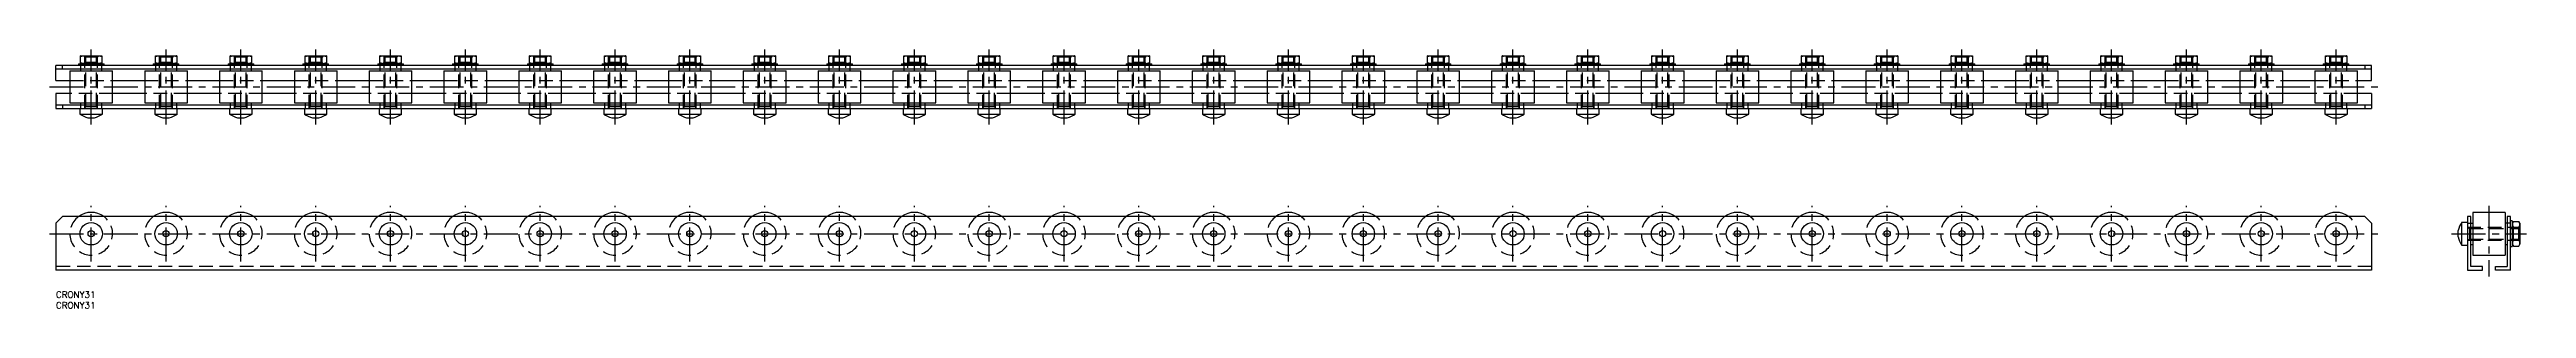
# Model space of a CAD drawing. Extents: x -3 to 1156, y -8 to 113.
import ezdxf

# ---------------------------------------------------------------- set-up
doc = ezdxf.new("R2010")
doc.units = 0
doc.header["$LTSCALE"] = 0.5
doc.linetypes.add('CENTER', pattern=[50.8, 31.75, -6.35, 6.35, -6.35])
doc.linetypes.add('DASHED', pattern=[19.05, 12.7, -6.35])
for name, color, linetype in [('MSM_CENTER', 1, 'CENTER'), ('MSM_CONTINUOUS', 7, 'CONTINUOUS'), ('MSM_DASHED', 4, 'DASHED'), ('MSM_PART_NUMBER', 7, 'CONTINUOUS')]:
    doc.layers.add(name, color=color, linetype=linetype)
doc.styles.get("Standard").update_dxf_attribs({"font": 'txt.shx', "height": 3, "bigfont": 'bigfont.shx'})

# ---------------------------------------------------------------- blocks, each defined once
blk = doc.blocks.new('*U28')
at = {"layer": 'MSM_PART_NUMBER'}
blk.add_text('CRONY31', height=3, dxfattribs=at).set_placement((0, -3))
blk = doc.blocks.new('*U29')
at = {"layer": 'MSM_PART_NUMBER'}
blk.add_text('CRONY31', height=3, dxfattribs=at).set_placement((0, -8))

msp = doc.modelspace()

# ---------------------------------------------------------------- linework, layer by layer
at = {"layer": 'MSM_CENTER'}
for p, q in [((16.5, 78.2), (16.5, 113.2)), ((51.5, 78.2), (51.5, 113.2)), ((86.5, 78.2), (86.5, 113.2)), ((121.5, 78.2), (121.5, 113.2)), ((156.5, 78.2), (156.5, 113.2)), ((191.5, 78.2), (191.5, 113.2)), ((226.5, 78.2), (226.5, 113.2)), ((261.5, 78.2), (261.5, 113.2)), ((296.5, 78.2), (296.5, 113.2)), ((331.5, 78.2), (331.5, 113.2)), ((366.5, 78.2), (366.5, 113.2)), ((401.5, 78.2), (401.5, 113.2)), ((436.5, 78.2), (436.5, 113.2)), ((471.5, 78.2), (471.5, 113.2)), ((506.5, 78.2), (506.5, 113.2)), ((541.5, 78.2), (541.5, 113.2)), ((576.5, 78.2), (576.5, 113.2)), ((611.5, 78.2), (611.5, 113.2)), ((646.5, 78.2), (646.5, 113.2)), ((681.5, 78.2), (681.5, 113.2)), ((716.5, 78.2), (716.5, 113.2)), ((751.5, 78.2), (751.5, 113.2)), ((786.5, 78.2), (786.5, 113.2)), ((821.5, 78.2), (821.5, 113.2)), ((856.5, 78.2), (856.5, 113.2)), ((891.5, 78.2), (891.5, 113.2)), ((926.5, 78.2), (926.5, 113.2)), ((961.5, 78.2), (961.5, 113.2)), ((996.5, 78.2), (996.5, 113.2)), ((1031.5, 78.2), (1031.5, 113.2)), ((1066.5, 78.2), (1066.5, 113.2)), ((-3, 95.7), (1086, 95.7)), ((16.5, 14), (16.5, 40)), ((51.5, 14), (51.5, 40)), ((86.5, 14), (86.5, 40)), ((121.5, 14), (121.5, 40)), ((156.5, 14), (156.5, 40)), ((191.5, 14), (191.5, 40)), ((226.5, 14), (226.5, 40)), ((261.5, 14), (261.5, 40)), ((296.5, 14), (296.5, 40)), ((331.5, 14), (331.5, 40)), ((366.5, 14), (366.5, 40)), ((401.5, 14), (401.5, 40)), ((436.5, 14), (436.5, 40)), ((471.5, 14), (471.5, 40)), ((506.5, 14), (506.5, 40)), ((541.5, 14), (541.5, 40)), ((576.5, 14), (576.5, 40)), ((611.5, 14), (611.5, 40)), ((646.5, 14), (646.5, 40)), ((681.5, 14), (681.5, 40)), ((716.5, 14), (716.5, 40)), ((751.5, 14), (751.5, 40)), ((786.5, 14), (786.5, 40)), ((821.5, 14), (821.5, 40)), ((856.5, 14), (856.5, 40)), ((891.5, 14), (891.5, 40)), ((926.5, 14), (926.5, 40)), ((961.5, 14), (961.5, 40)), ((996.5, 14), (996.5, 40)), ((1031.5, 14), (1031.5, 40)), ((1066.5, 14), (1066.5, 40)), ((1138, 40), (1138, 7)), ((-3, 27), (1086, 27)), ((1120.5, 27), (1155.5, 27))]:
    msp.add_line(p, q, dxfattribs=at)
at = {"layer": 'MSM_CONTINUOUS'}
for p, q in [((0, 98.8), (0, 105.8)), ((1083, 105.8), (0, 105.8)), ((3, 104.2), (3, 105.8)), ((10.5, 106.6), (10.5, 105.8)), ((10.5, 106.6), (22.5, 106.6)), ((11.5, 106.7), (11.5, 110.2)), ((11.6, 110.2), (11.5, 110.2)), ((11.5, 106.7), (11.6, 106.6)), ((11.6, 110.2), (21.4, 110.2)), ((16.5, 107.1), (16.5, 109.7)), ((21.5, 110.2), (21.4, 110.2)), ((21.4, 106.6), (21.5, 106.7)), ((21.5, 110.2), (21.5, 106.7)), ((22.5, 105.8), (22.5, 106.6)), ((45.5, 106.6), (45.5, 105.8)), ((45.5, 106.6), (57.5, 106.6)), ((46.5, 106.7), (46.5, 110.2)), ((46.6, 110.2), (46.5, 110.2)), ((46.5, 106.7), (46.6, 106.6)), ((46.6, 110.2), (56.4, 110.2)), ((51.5, 107.1), (51.5, 109.7)), ((56.5, 110.2), (56.4, 110.2)), ((56.4, 106.6), (56.5, 106.7)), ((56.5, 110.2), (56.5, 106.7)), ((57.5, 105.8), (57.5, 106.6)), ((80.5, 106.6), (80.5, 105.8)), ((80.5, 106.6), (92.5, 106.6)), ((81.5, 106.7), (81.5, 110.2)), ((81.6, 110.2), (81.5, 110.2)), ((81.5, 106.7), (81.6, 106.6)), ((81.6, 110.2), (91.4, 110.2)), ((86.5, 107.1), (86.5, 109.7)), ((91.5, 110.2), (91.4, 110.2)), ((91.4, 106.6), (91.5, 106.7)), ((91.5, 110.2), (91.5, 106.7)), ((92.5, 105.8), (92.5, 106.6)), ((115.5, 106.6), (115.5, 105.8)), ((115.5, 106.6), (127.5, 106.6)), ((116.5, 106.7), (116.5, 110.2)), ((116.6, 110.2), (116.5, 110.2)), ((116.5, 106.7), (116.6, 106.6)), ((116.6, 110.2), (126.4, 110.2)), ((121.5, 107.1), (121.5, 109.7)), ((126.5, 110.2), (126.4, 110.2)), ((126.4, 106.6), (126.5, 106.7)), ((126.5, 110.2), (126.5, 106.7)), ((127.5, 105.8), (127.5, 106.6)), ((150.5, 106.6), (150.5, 105.8)), ((150.5, 106.6), (162.5, 106.6)), ((151.5, 106.7), (151.5, 110.2)), ((151.6, 110.2), (151.5, 110.2)), ((151.5, 106.7), (151.6, 106.6)), ((151.6, 110.2), (161.4, 110.2)), ((156.5, 107.1), (156.5, 109.7)), ((161.5, 110.2), (161.4, 110.2)), ((161.4, 106.6), (161.5, 106.7)), ((161.5, 110.2), (161.5, 106.7)), ((162.5, 105.8), (162.5, 106.6)), ((185.5, 106.6), (185.5, 105.8)), ((185.5, 106.6), (197.5, 106.6)), ((186.5, 106.7), (186.5, 110.2)), ((186.6, 110.2), (186.5, 110.2)), ((186.5, 106.7), (186.6, 106.6)), ((186.6, 110.2), (196.4, 110.2)), ((191.5, 107.1), (191.5, 109.7)), ((196.5, 110.2), (196.4, 110.2)), ((196.4, 106.6), (196.5, 106.7)), ((196.5, 110.2), (196.5, 106.7)), ((197.5, 105.8), (197.5, 106.6)), ((220.5, 106.6), (220.5, 105.8)), ((220.5, 106.6), (232.5, 106.6)), ((221.5, 106.7), (221.5, 110.2)), ((221.6, 110.2), (221.5, 110.2)), ((221.5, 106.7), (221.6, 106.6)), ((221.6, 110.2), (231.4, 110.2)), ((226.5, 107.1), (226.5, 109.7)), ((231.5, 110.2), (231.4, 110.2)), ((231.4, 106.6), (231.5, 106.7)), ((231.5, 110.2), (231.5, 106.7)), ((232.5, 105.8), (232.5, 106.6)), ((255.5, 106.6), (255.5, 105.8)), ((255.5, 106.6), (267.5, 106.6)), ((256.5, 106.7), (256.5, 110.2)), ((256.6, 110.2), (256.5, 110.2)), ((256.5, 106.7), (256.6, 106.6)), ((256.6, 110.2), (266.4, 110.2)), ((261.5, 107.1), (261.5, 109.7)), ((266.5, 110.2), (266.4, 110.2)), ((266.4, 106.6), (266.5, 106.7)), ((266.5, 110.2), (266.5, 106.7)), ((267.5, 105.8), (267.5, 106.6)), ((290.5, 106.6), (290.5, 105.8)), ((290.5, 106.6), (302.5, 106.6)), ((291.5, 106.7), (291.5, 110.2)), ((291.6, 110.2), (291.5, 110.2)), ((291.5, 106.7), (291.6, 106.6)), ((291.6, 110.2), (301.4, 110.2)), ((296.5, 107.1), (296.5, 109.7)), ((301.5, 110.2), (301.4, 110.2)), ((301.4, 106.6), (301.5, 106.7)), ((301.5, 110.2), (301.5, 106.7)), ((302.5, 105.8), (302.5, 106.6)), ((325.5, 106.6), (325.5, 105.8)), ((325.5, 106.6), (337.5, 106.6)), ((326.5, 106.7), (326.5, 110.2)), ((326.6, 110.2), (326.5, 110.2)), ((326.5, 106.7), (326.6, 106.6)), ((326.6, 110.2), (336.4, 110.2)), ((331.5, 107.1), (331.5, 109.7)), ((336.5, 110.2), (336.4, 110.2)), ((336.4, 106.6), (336.5, 106.7)), ((336.5, 110.2), (336.5, 106.7)), ((337.5, 105.8), (337.5, 106.6)), ((360.5, 106.6), (360.5, 105.8)), ((360.5, 106.6), (372.5, 106.6)), ((361.5, 106.7), (361.5, 110.2)), ((361.6, 110.2), (361.5, 110.2)), ((361.5, 106.7), (361.6, 106.6)), ((361.6, 110.2), (371.4, 110.2)), ((366.5, 107.1), (366.5, 109.7)), ((371.5, 110.2), (371.4, 110.2)), ((371.4, 106.6), (371.5, 106.7)), ((371.5, 110.2), (371.5, 106.7)), ((372.5, 105.8), (372.5, 106.6)), ((395.5, 106.6), (395.5, 105.8)), ((395.5, 106.6), (407.5, 106.6)), ((396.5, 106.7), (396.5, 110.2)), ((396.6, 110.2), (396.5, 110.2)), ((396.5, 106.7), (396.6, 106.6)), ((396.6, 110.2), (406.4, 110.2)), ((401.5, 107.1), (401.5, 109.7)), ((406.5, 110.2), (406.4, 110.2)), ((406.4, 106.6), (406.5, 106.7)), ((406.5, 110.2), (406.5, 106.7)), ((407.5, 105.8), (407.5, 106.6)), ((430.5, 106.6), (430.5, 105.8)), ((430.5, 106.6), (442.5, 106.6)), ((431.5, 106.7), (431.5, 110.2)), ((431.6, 110.2), (431.5, 110.2)), ((431.5, 106.7), (431.6, 106.6)), ((431.6, 110.2), (441.4, 110.2)), ((436.5, 107.1), (436.5, 109.7)), ((441.5, 110.2), (441.4, 110.2)), ((441.4, 106.6), (441.5, 106.7)), ((441.5, 110.2), (441.5, 106.7)), ((442.5, 105.8), (442.5, 106.6)), ((465.5, 106.6), (465.5, 105.8)), ((465.5, 106.6), (477.5, 106.6)), ((466.5, 106.7), (466.5, 110.2)), ((466.6, 110.2), (466.5, 110.2)), ((466.5, 106.7), (466.6, 106.6)), ((466.6, 110.2), (476.4, 110.2)), ((471.5, 107.1), (471.5, 109.7)), ((476.5, 110.2), (476.4, 110.2)), ((476.4, 106.6), (476.5, 106.7)), ((476.5, 110.2), (476.5, 106.7)), ((477.5, 105.8), (477.5, 106.6)), ((500.5, 106.6), (500.5, 105.8)), ((500.5, 106.6), (512.5, 106.6)), ((501.5, 106.7), (501.5, 110.2)), ((501.6, 110.2), (501.5, 110.2)), ((501.5, 106.7), (501.6, 106.6)), ((501.6, 110.2), (511.4, 110.2)), ((506.5, 107.1), (506.5, 109.7)), ((511.5, 110.2), (511.4, 110.2)), ((511.4, 106.6), (511.5, 106.7)), ((511.5, 110.2), (511.5, 106.7)), ((512.5, 105.8), (512.5, 106.6)), ((535.5, 106.6), (535.5, 105.8)), ((535.5, 106.6), (547.5, 106.6)), ((536.5, 106.7), (536.5, 110.2)), ((536.6, 110.2), (536.5, 110.2)), ((536.5, 106.7), (536.6, 106.6)), ((536.6, 110.2), (546.4, 110.2)), ((541.5, 107.1), (541.5, 109.7)), ((546.5, 110.2), (546.4, 110.2)), ((546.4, 106.6), (546.5, 106.7)), ((546.5, 110.2), (546.5, 106.7)), ((547.5, 105.8), (547.5, 106.6)), ((570.5, 106.6), (570.5, 105.8)), ((570.5, 106.6), (582.5, 106.6)), ((571.5, 106.7), (571.5, 110.2)), ((571.6, 110.2), (571.5, 110.2)), ((571.5, 106.7), (571.6, 106.6)), ((571.6, 110.2), (581.4, 110.2)), ((576.5, 107.1), (576.5, 109.7)), ((581.5, 110.2), (581.4, 110.2)), ((581.4, 106.6), (581.5, 106.7)), ((581.5, 110.2), (581.5, 106.7)), ((582.5, 105.8), (582.5, 106.6)), ((605.5, 106.6), (605.5, 105.8)), ((605.5, 106.6), (617.5, 106.6)), ((606.5, 106.7), (606.5, 110.2)), ((606.6, 110.2), (606.5, 110.2)), ((606.5, 106.7), (606.6, 106.6)), ((606.6, 110.2), (616.4, 110.2)), ((611.5, 107.1), (611.5, 109.7)), ((616.5, 110.2), (616.4, 110.2)), ((616.4, 106.6), (616.5, 106.7)), ((616.5, 110.2), (616.5, 106.7)), ((617.5, 105.8), (617.5, 106.6)), ((640.5, 106.6), (640.5, 105.8)), ((640.5, 106.6), (652.5, 106.6)), ((641.5, 106.7), (641.5, 110.2)), ((641.6, 110.2), (641.5, 110.2)), ((641.5, 106.7), (641.6, 106.6)), ((641.6, 110.2), (651.4, 110.2)), ((646.5, 107.1), (646.5, 109.7)), ((651.5, 110.2), (651.4, 110.2)), ((651.4, 106.6), (651.5, 106.7)), ((651.5, 110.2), (651.5, 106.7)), ((652.5, 105.8), (652.5, 106.6)), ((675.5, 106.6), (675.5, 105.8)), ((675.5, 106.6), (687.5, 106.6)), ((676.5, 106.7), (676.5, 110.2)), ((676.6, 110.2), (676.5, 110.2)), ((676.5, 106.7), (676.6, 106.6)), ((676.6, 110.2), (686.4, 110.2)), ((681.5, 107.1), (681.5, 109.7)), ((686.5, 110.2), (686.4, 110.2)), ((686.4, 106.6), (686.5, 106.7)), ((686.5, 110.2), (686.5, 106.7)), ((687.5, 105.8), (687.5, 106.6)), ((710.5, 106.6), (710.5, 105.8)), ((710.5, 106.6), (722.5, 106.6)), ((711.5, 106.7), (711.5, 110.2)), ((711.6, 110.2), (711.5, 110.2)), ((711.5, 106.7), (711.6, 106.6)), ((711.6, 110.2), (721.4, 110.2)), ((716.5, 107.1), (716.5, 109.7)), ((721.5, 110.2), (721.4, 110.2)), ((721.4, 106.6), (721.5, 106.7)), ((721.5, 110.2), (721.5, 106.7)), ((722.5, 105.8), (722.5, 106.6)), ((745.5, 106.6), (745.5, 105.8)), ((745.5, 106.6), (757.5, 106.6)), ((746.5, 106.7), (746.5, 110.2)), ((746.6, 110.2), (746.5, 110.2)), ((746.5, 106.7), (746.6, 106.6)), ((746.6, 110.2), (756.4, 110.2)), ((751.5, 107.1), (751.5, 109.7)), ((756.5, 110.2), (756.4, 110.2)), ((756.4, 106.6), (756.5, 106.7)), ((756.5, 110.2), (756.5, 106.7)), ((757.5, 105.8), (757.5, 106.6)), ((780.5, 106.6), (780.5, 105.8)), ((780.5, 106.6), (792.5, 106.6)), ((781.5, 106.7), (781.5, 110.2)), ((781.6, 110.2), (781.5, 110.2)), ((781.5, 106.7), (781.6, 106.6)), ((781.6, 110.2), (791.4, 110.2)), ((786.5, 107.1), (786.5, 109.7)), ((791.5, 110.2), (791.4, 110.2)), ((791.4, 106.6), (791.5, 106.7)), ((791.5, 110.2), (791.5, 106.7)), ((792.5, 105.8), (792.5, 106.6)), ((815.5, 106.6), (815.5, 105.8)), ((815.5, 106.6), (827.5, 106.6)), ((816.5, 106.7), (816.5, 110.2)), ((816.6, 110.2), (816.5, 110.2)), ((816.5, 106.7), (816.6, 106.6)), ((816.6, 110.2), (826.4, 110.2)), ((821.5, 107.1), (821.5, 109.7)), ((826.5, 110.2), (826.4, 110.2)), ((826.4, 106.6), (826.5, 106.7)), ((826.5, 110.2), (826.5, 106.7)), ((827.5, 105.8), (827.5, 106.6)), ((850.5, 106.6), (850.5, 105.8)), ((850.5, 106.6), (862.5, 106.6)), ((851.5, 106.7), (851.5, 110.2)), ((851.6, 110.2), (851.5, 110.2)), ((851.5, 106.7), (851.6, 106.6)), ((851.6, 110.2), (861.4, 110.2)), ((856.5, 107.1), (856.5, 109.7)), ((861.5, 110.2), (861.4, 110.2)), ((861.4, 106.6), (861.5, 106.7)), ((861.5, 110.2), (861.5, 106.7)), ((862.5, 105.8), (862.5, 106.6)), ((885.5, 106.6), (885.5, 105.8)), ((885.5, 106.6), (897.5, 106.6)), ((886.5, 106.7), (886.5, 110.2)), ((886.6, 110.2), (886.5, 110.2)), ((886.5, 106.7), (886.6, 106.6)), ((886.6, 110.2), (896.4, 110.2)), ((891.5, 107.1), (891.5, 109.7)), ((896.5, 110.2), (896.4, 110.2)), ((896.4, 106.6), (896.5, 106.7)), ((896.5, 110.2), (896.5, 106.7)), ((897.5, 105.8), (897.5, 106.6)), ((920.5, 106.6), (920.5, 105.8)), ((920.5, 106.6), (932.5, 106.6)), ((921.5, 106.7), (921.5, 110.2)), ((921.6, 110.2), (921.5, 110.2)), ((921.5, 106.7), (921.6, 106.6)), ((921.6, 110.2), (931.4, 110.2)), ((926.5, 107.1), (926.5, 109.7)), ((931.5, 110.2), (931.4, 110.2)), ((931.4, 106.6), (931.5, 106.7)), ((931.5, 110.2), (931.5, 106.7)), ((932.5, 105.8), (932.5, 106.6)), ((955.5, 106.6), (955.5, 105.8)), ((955.5, 106.6), (967.5, 106.6)), ((956.5, 106.7), (956.5, 110.2)), ((956.6, 110.2), (956.5, 110.2)), ((956.5, 106.7), (956.6, 106.6)), ((956.6, 110.2), (966.4, 110.2)), ((961.5, 107.1), (961.5, 109.7)), ((966.5, 110.2), (966.4, 110.2)), ((966.4, 106.6), (966.5, 106.7)), ((966.5, 110.2), (966.5, 106.7)), ((967.5, 105.8), (967.5, 106.6)), ((990.5, 106.6), (990.5, 105.8)), ((990.5, 106.6), (1002.5, 106.6)), ((991.5, 106.7), (991.5, 110.2)), ((991.6, 110.2), (991.5, 110.2)), ((991.5, 106.7), (991.6, 106.6)), ((991.6, 110.2), (1001.4, 110.2)), ((996.5, 107.1), (996.5, 109.7)), ((1001.5, 110.2), (1001.4, 110.2)), ((1001.4, 106.6), (1001.5, 106.7)), ((1001.5, 110.2), (1001.5, 106.7)), ((1002.5, 105.8), (1002.5, 106.6)), ((1025.5, 106.6), (1025.5, 105.8)), ((1025.5, 106.6), (1037.5, 106.6)), ((1026.5, 106.7), (1026.5, 110.2)), ((1026.6, 110.2), (1026.5, 110.2)), ((1026.5, 106.7), (1026.6, 106.6)), ((1026.6, 110.2), (1036.4, 110.2)), ((1031.5, 107.1), (1031.5, 109.7)), ((1036.5, 110.2), (1036.4, 110.2)), ((1036.4, 106.6), (1036.5, 106.7)), ((1036.5, 110.2), (1036.5, 106.7)), ((1037.5, 105.8), (1037.5, 106.6)), ((1060.5, 106.6), (1060.5, 105.8)), ((1060.5, 106.6), (1072.5, 106.6)), ((1061.5, 106.7), (1061.5, 110.2)), ((1061.6, 110.2), (1061.5, 110.2)), ((1061.5, 106.7), (1061.6, 106.6)), ((1061.6, 110.2), (1071.4, 110.2)), ((1066.5, 107.1), (1066.5, 109.7)), ((1071.5, 110.2), (1071.4, 110.2)), ((1071.4, 106.6), (1071.5, 106.7)), ((1071.5, 110.2), (1071.5, 106.7)), ((1072.5, 105.8), (1072.5, 106.6)), ((1080, 105.8), (1080, 104.2)), ((1083, 98.8), (1083, 105.8)), ((0, 104.2), (1083, 104.2)), ((0, 98.8), (6.5, 98.8)), ((6.5, 103.2), (6.5, 88.2)), ((6.5, 103.2), (26.5, 103.2)), ((11.5, 104.2), (11.5, 103.2)), ((21.5, 103.2), (21.5, 104.2)), ((26.5, 88.2), (26.5, 103.2)), ((26.5, 98.8), (41.5, 98.8)), ((41.5, 103.2), (41.5, 88.2)), ((41.5, 103.2), (61.5, 103.2)), ((46.5, 104.2), (46.5, 103.2)), ((56.5, 103.2), (56.5, 104.2)), ((61.5, 88.2), (61.5, 103.2)), ((61.5, 98.8), (76.5, 98.8)), ((76.5, 103.2), (76.5, 88.2)), ((76.5, 103.2), (96.5, 103.2)), ((81.5, 104.2), (81.5, 103.2)), ((91.5, 103.2), (91.5, 104.2)), ((96.5, 88.2), (96.5, 103.2)), ((96.5, 98.8), (111.5, 98.8)), ((111.5, 103.2), (111.5, 88.2)), ((111.5, 103.2), (131.5, 103.2)), ((116.5, 104.2), (116.5, 103.2)), ((126.5, 103.2), (126.5, 104.2)), ((131.5, 88.2), (131.5, 103.2)), ((131.5, 98.8), (146.5, 98.8)), ((146.5, 103.2), (146.5, 88.2)), ((146.5, 103.2), (166.5, 103.2)), ((151.5, 104.2), (151.5, 103.2)), ((161.5, 103.2), (161.5, 104.2)), ((166.5, 88.2), (166.5, 103.2)), ((166.5, 98.8), (181.5, 98.8)), ((181.5, 103.2), (181.5, 88.2)), ((181.5, 103.2), (201.5, 103.2)), ((186.5, 104.2), (186.5, 103.2)), ((196.5, 103.2), (196.5, 104.2)), ((201.5, 88.2), (201.5, 103.2)), ((201.5, 98.8), (216.5, 98.8)), ((216.5, 103.2), (216.5, 88.2)), ((216.5, 103.2), (236.5, 103.2)), ((221.5, 104.2), (221.5, 103.2)), ((231.5, 103.2), (231.5, 104.2)), ((236.5, 88.2), (236.5, 103.2)), ((236.5, 98.8), (251.5, 98.8)), ((251.5, 103.2), (251.5, 88.2)), ((251.5, 103.2), (271.5, 103.2)), ((256.5, 104.2), (256.5, 103.2)), ((266.5, 103.2), (266.5, 104.2)), ((271.5, 88.2), (271.5, 103.2)), ((271.5, 98.8), (286.5, 98.8)), ((286.5, 103.2), (286.5, 88.2)), ((286.5, 103.2), (306.5, 103.2)), ((291.5, 104.2), (291.5, 103.2)), ((301.5, 103.2), (301.5, 104.2)), ((306.5, 88.2), (306.5, 103.2)), ((306.5, 98.8), (321.5, 98.8)), ((321.5, 103.2), (321.5, 88.2)), ((321.5, 103.2), (341.5, 103.2)), ((326.5, 104.2), (326.5, 103.2)), ((336.5, 103.2), (336.5, 104.2)), ((341.5, 88.2), (341.5, 103.2)), ((341.5, 98.8), (356.5, 98.8)), ((356.5, 103.2), (356.5, 88.2)), ((356.5, 103.2), (376.5, 103.2)), ((361.5, 104.2), (361.5, 103.2)), ((371.5, 103.2), (371.5, 104.2)), ((376.5, 88.2), (376.5, 103.2)), ((376.5, 98.8), (391.5, 98.8)), ((391.5, 103.2), (391.5, 88.2)), ((391.5, 103.2), (411.5, 103.2)), ((396.5, 104.2), (396.5, 103.2)), ((406.5, 103.2), (406.5, 104.2)), ((411.5, 88.2), (411.5, 103.2)), ((411.5, 98.8), (426.5, 98.8)), ((426.5, 103.2), (426.5, 88.2)), ((426.5, 103.2), (446.5, 103.2)), ((431.5, 104.2), (431.5, 103.2)), ((441.5, 103.2), (441.5, 104.2)), ((446.5, 88.2), (446.5, 103.2)), ((446.5, 98.8), (461.5, 98.8)), ((461.5, 103.2), (461.5, 88.2)), ((461.5, 103.2), (481.5, 103.2)), ((466.5, 104.2), (466.5, 103.2)), ((476.5, 103.2), (476.5, 104.2)), ((481.5, 88.2), (481.5, 103.2)), ((481.5, 98.8), (496.5, 98.8)), ((496.5, 103.2), (496.5, 88.2)), ((496.5, 103.2), (516.5, 103.2)), ((501.5, 104.2), (501.5, 103.2)), ((511.5, 103.2), (511.5, 104.2)), ((516.5, 88.2), (516.5, 103.2)), ((516.5, 98.8), (531.5, 98.8)), ((531.5, 103.2), (531.5, 88.2)), ((531.5, 103.2), (551.5, 103.2)), ((536.5, 104.2), (536.5, 103.2)), ((546.5, 103.2), (546.5, 104.2)), ((551.5, 88.2), (551.5, 103.2)), ((551.5, 98.8), (566.5, 98.8)), ((566.5, 103.2), (566.5, 88.2)), ((566.5, 103.2), (586.5, 103.2)), ((571.5, 104.2), (571.5, 103.2)), ((581.5, 103.2), (581.5, 104.2)), ((586.5, 88.2), (586.5, 103.2)), ((586.5, 98.8), (601.5, 98.8)), ((601.5, 103.2), (601.5, 88.2)), ((601.5, 103.2), (621.5, 103.2)), ((606.5, 104.2), (606.5, 103.2)), ((616.5, 103.2), (616.5, 104.2)), ((621.5, 88.2), (621.5, 103.2)), ((621.5, 98.8), (636.5, 98.8)), ((636.5, 103.2), (636.5, 88.2)), ((636.5, 103.2), (656.5, 103.2)), ((641.5, 104.2), (641.5, 103.2)), ((651.5, 103.2), (651.5, 104.2)), ((656.5, 88.2), (656.5, 103.2)), ((656.5, 98.8), (671.5, 98.8)), ((671.5, 103.2), (671.5, 88.2)), ((671.5, 103.2), (691.5, 103.2)), ((676.5, 104.2), (676.5, 103.2)), ((686.5, 103.2), (686.5, 104.2)), ((691.5, 88.2), (691.5, 103.2)), ((691.5, 98.8), (706.5, 98.8)), ((706.5, 103.2), (706.5, 88.2)), ((706.5, 103.2), (726.5, 103.2)), ((711.5, 104.2), (711.5, 103.2)), ((721.5, 103.2), (721.5, 104.2)), ((726.5, 88.2), (726.5, 103.2)), ((726.5, 98.8), (741.5, 98.8)), ((741.5, 103.2), (741.5, 88.2)), ((741.5, 103.2), (761.5, 103.2)), ((746.5, 104.2), (746.5, 103.2)), ((756.5, 103.2), (756.5, 104.2)), ((761.5, 88.2), (761.5, 103.2)), ((761.5, 98.8), (776.5, 98.8)), ((776.5, 103.2), (776.5, 88.2)), ((776.5, 103.2), (796.5, 103.2)), ((781.5, 104.2), (781.5, 103.2)), ((791.5, 103.2), (791.5, 104.2)), ((796.5, 88.2), (796.5, 103.2)), ((796.5, 98.8), (811.5, 98.8)), ((811.5, 103.2), (811.5, 88.2)), ((811.5, 103.2), (831.5, 103.2)), ((816.5, 104.2), (816.5, 103.2)), ((826.5, 103.2), (826.5, 104.2)), ((831.5, 88.2), (831.5, 103.2)), ((831.5, 98.8), (846.5, 98.8)), ((846.5, 103.2), (846.5, 88.2)), ((846.5, 103.2), (866.5, 103.2)), ((851.5, 104.2), (851.5, 103.2)), ((861.5, 103.2), (861.5, 104.2)), ((866.5, 88.2), (866.5, 103.2)), ((866.5, 98.8), (881.5, 98.8)), ((881.5, 103.2), (881.5, 88.2)), ((881.5, 103.2), (901.5, 103.2)), ((886.5, 104.2), (886.5, 103.2)), ((896.5, 103.2), (896.5, 104.2)), ((901.5, 88.2), (901.5, 103.2)), ((901.5, 98.8), (916.5, 98.8)), ((916.5, 103.2), (916.5, 88.2)), ((916.5, 103.2), (936.5, 103.2)), ((921.5, 104.2), (921.5, 103.2)), ((931.5, 103.2), (931.5, 104.2)), ((936.5, 88.2), (936.5, 103.2)), ((936.5, 98.8), (951.5, 98.8)), ((951.5, 103.2), (951.5, 88.2)), ((951.5, 103.2), (971.5, 103.2)), ((956.5, 104.2), (956.5, 103.2)), ((966.5, 103.2), (966.5, 104.2)), ((971.5, 88.2), (971.5, 103.2)), ((971.5, 98.8), (986.5, 98.8)), ((986.5, 103.2), (986.5, 88.2)), ((986.5, 103.2), (1006.5, 103.2)), ((991.5, 104.2), (991.5, 103.2)), ((1001.5, 103.2), (1001.5, 104.2)), ((1006.5, 88.2), (1006.5, 103.2)), ((1006.5, 98.8), (1021.5, 98.8)), ((1021.5, 103.2), (1021.5, 88.2)), ((1021.5, 103.2), (1041.5, 103.2)), ((1026.5, 104.2), (1026.5, 103.2)), ((1036.5, 103.2), (1036.5, 104.2)), ((1041.5, 88.2), (1041.5, 103.2)), ((1041.5, 98.8), (1056.5, 98.8)), ((1056.5, 103.2), (1056.5, 88.2)), ((1056.5, 103.2), (1076.5, 103.2)), ((1061.5, 104.2), (1061.5, 103.2)), ((1071.5, 103.2), (1071.5, 104.2)), ((1076.5, 88.2), (1076.5, 103.2)), ((1076.5, 98.8), (1083, 98.8)), ((0, 92.6), (0, 85.6)), ((6.5, 92.6), (0, 92.6)), ((1083, 87.2), (0, 87.2)), ((0, 85.6), (1083, 85.6)), ((3, 87.2), (3, 85.6)), ((6.5, 88.2), (26.5, 88.2)), ((11.2, 85.6), (11.2, 82.9)), ((11.2, 82.9), (21.7, 82.9)), ((11.5, 88.2), (11.5, 87.2)), ((15, 81.2), (18, 81.2)), ((21.5, 87.2), (21.5, 88.2)), ((21.7, 82.9), (21.7, 85.6)), ((41.5, 92.6), (26.5, 92.6)), ((41.5, 88.2), (61.5, 88.2)), ((46.2, 85.6), (46.2, 82.9)), ((46.2, 82.9), (56.7, 82.9)), ((46.5, 88.2), (46.5, 87.2)), ((50, 81.2), (53, 81.2)), ((56.5, 87.2), (56.5, 88.2)), ((56.7, 82.9), (56.7, 85.6)), ((76.5, 92.6), (61.5, 92.6)), ((76.5, 88.2), (96.5, 88.2)), ((81.2, 85.6), (81.2, 82.9)), ((81.2, 82.9), (91.7, 82.9)), ((81.5, 88.2), (81.5, 87.2)), ((85, 81.2), (88, 81.2)), ((91.5, 87.2), (91.5, 88.2)), ((91.7, 82.9), (91.7, 85.6)), ((111.5, 92.6), (96.5, 92.6)), ((111.5, 88.2), (131.5, 88.2)), ((116.2, 85.6), (116.2, 82.9)), ((116.2, 82.9), (126.7, 82.9)), ((116.5, 88.2), (116.5, 87.2)), ((120, 81.2), (123, 81.2)), ((126.5, 87.2), (126.5, 88.2)), ((126.7, 82.9), (126.7, 85.6)), ((146.5, 92.6), (131.5, 92.6)), ((146.5, 88.2), (166.5, 88.2)), ((151.2, 85.6), (151.2, 82.9)), ((151.2, 82.9), (161.7, 82.9)), ((151.5, 88.2), (151.5, 87.2)), ((155, 81.2), (158, 81.2)), ((161.5, 87.2), (161.5, 88.2)), ((161.7, 82.9), (161.7, 85.6)), ((181.5, 92.6), (166.5, 92.6)), ((181.5, 88.2), (201.5, 88.2)), ((186.2, 85.6), (186.2, 82.9)), ((186.2, 82.9), (196.7, 82.9)), ((186.5, 88.2), (186.5, 87.2)), ((190, 81.2), (193, 81.2)), ((196.5, 87.2), (196.5, 88.2)), ((196.7, 82.9), (196.7, 85.6)), ((216.5, 92.6), (201.5, 92.6)), ((216.5, 88.2), (236.5, 88.2)), ((221.2, 85.6), (221.2, 82.9)), ((221.2, 82.9), (231.7, 82.9)), ((221.5, 88.2), (221.5, 87.2)), ((225, 81.2), (228, 81.2)), ((231.5, 87.2), (231.5, 88.2)), ((231.7, 82.9), (231.7, 85.6)), ((251.5, 92.6), (236.5, 92.6)), ((251.5, 88.2), (271.5, 88.2)), ((256.2, 85.6), (256.2, 82.9)), ((256.2, 82.9), (266.7, 82.9)), ((256.5, 88.2), (256.5, 87.2)), ((260, 81.2), (263, 81.2)), ((266.5, 87.2), (266.5, 88.2)), ((266.7, 82.9), (266.7, 85.6)), ((286.5, 92.6), (271.5, 92.6)), ((286.5, 88.2), (306.5, 88.2)), ((291.2, 85.6), (291.2, 82.9)), ((291.2, 82.9), (301.8, 82.9)), ((291.5, 88.2), (291.5, 87.2)), ((295, 81.2), (298, 81.2)), ((301.5, 87.2), (301.5, 88.2)), ((301.8, 82.9), (301.8, 85.6)), ((321.5, 92.6), (306.5, 92.6)), ((321.5, 88.2), (341.5, 88.2)), ((326.2, 85.6), (326.2, 82.9)), ((326.2, 82.9), (336.8, 82.9)), ((326.5, 88.2), (326.5, 87.2)), ((330, 81.2), (333, 81.2)), ((336.5, 87.2), (336.5, 88.2)), ((336.8, 82.9), (336.8, 85.6)), ((356.5, 92.6), (341.5, 92.6)), ((356.5, 88.2), (376.5, 88.2)), ((361.2, 85.6), (361.2, 82.9)), ((361.2, 82.9), (371.7, 82.9)), ((361.5, 88.2), (361.5, 87.2)), ((365, 81.2), (368, 81.2)), ((371.5, 87.2), (371.5, 88.2)), ((371.7, 82.9), (371.7, 85.6)), ((391.5, 92.6), (376.5, 92.6)), ((391.5, 88.2), (411.5, 88.2)), ((396.2, 85.6), (396.2, 82.9)), ((396.2, 82.9), (406.7, 82.9)), ((396.5, 88.2), (396.5, 87.2)), ((400, 81.2), (403, 81.2)), ((406.5, 87.2), (406.5, 88.2)), ((406.7, 82.9), (406.7, 85.6)), ((426.5, 92.6), (411.5, 92.6)), ((426.5, 88.2), (446.5, 88.2)), ((431.2, 85.6), (431.2, 82.9)), ((431.2, 82.9), (441.7, 82.9)), ((431.5, 88.2), (431.5, 87.2)), ((435, 81.2), (438, 81.2)), ((441.5, 87.2), (441.5, 88.2)), ((441.7, 82.9), (441.7, 85.6)), ((461.5, 92.6), (446.5, 92.6)), ((461.5, 88.2), (481.5, 88.2)), ((466.2, 85.6), (466.2, 82.9)), ((466.2, 82.9), (476.7, 82.9)), ((466.5, 88.2), (466.5, 87.2)), ((470, 81.2), (473, 81.2)), ((476.5, 87.2), (476.5, 88.2)), ((476.7, 82.9), (476.7, 85.6)), ((496.5, 92.6), (481.5, 92.6)), ((496.5, 88.2), (516.5, 88.2)), ((501.2, 85.6), (501.2, 82.9)), ((501.2, 82.9), (511.7, 82.9)), ((501.5, 88.2), (501.5, 87.2)), ((505, 81.2), (508, 81.2)), ((511.5, 87.2), (511.5, 88.2)), ((511.7, 82.9), (511.7, 85.6)), ((531.5, 92.6), (516.5, 92.6)), ((531.5, 88.2), (551.5, 88.2)), ((536.2, 85.6), (536.2, 82.9)), ((536.2, 82.9), (546.8, 82.9)), ((536.5, 88.2), (536.5, 87.2)), ((540, 81.2), (543, 81.2)), ((546.5, 87.2), (546.5, 88.2)), ((546.8, 82.9), (546.8, 85.6)), ((566.5, 92.6), (551.5, 92.6)), ((566.5, 88.2), (586.5, 88.2)), ((571.2, 85.6), (571.2, 82.9)), ((571.2, 82.9), (581.7, 82.9)), ((571.5, 88.2), (571.5, 87.2)), ((575, 81.2), (578, 81.2)), ((581.5, 87.2), (581.5, 88.2)), ((581.7, 82.9), (581.7, 85.6)), ((601.5, 92.6), (586.5, 92.6)), ((601.5, 88.2), (621.5, 88.2)), ((606.2, 85.6), (606.2, 82.9)), ((606.2, 82.9), (616.8, 82.9)), ((606.5, 88.2), (606.5, 87.2)), ((610, 81.2), (613, 81.2)), ((616.5, 87.2), (616.5, 88.2)), ((616.8, 82.9), (616.8, 85.6)), ((636.5, 92.6), (621.5, 92.6)), ((636.5, 88.2), (656.5, 88.2)), ((641.2, 85.6), (641.2, 82.9)), ((641.2, 82.9), (651.8, 82.9)), ((641.5, 88.2), (641.5, 87.2)), ((645, 81.2), (648, 81.2)), ((651.5, 87.2), (651.5, 88.2)), ((651.8, 82.9), (651.8, 85.6)), ((671.5, 92.6), (656.5, 92.6)), ((671.5, 88.2), (691.5, 88.2)), ((676.2, 85.6), (676.2, 82.9)), ((676.2, 82.9), (686.7, 82.9)), ((676.5, 88.2), (676.5, 87.2)), ((680, 81.2), (683, 81.2)), ((686.5, 87.2), (686.5, 88.2)), ((686.7, 82.9), (686.7, 85.6)), ((706.5, 92.6), (691.5, 92.6)), ((706.5, 88.2), (726.5, 88.2)), ((711.2, 85.6), (711.2, 82.9)), ((711.2, 82.9), (721.8, 82.9)), ((711.5, 88.2), (711.5, 87.2)), ((715, 81.2), (718, 81.2)), ((721.5, 87.2), (721.5, 88.2)), ((721.8, 82.9), (721.8, 85.6)), ((741.5, 92.6), (726.5, 92.6)), ((741.5, 88.2), (761.5, 88.2)), ((746.2, 85.6), (746.2, 82.9)), ((746.2, 82.9), (756.7, 82.9)), ((746.5, 88.2), (746.5, 87.2)), ((750, 81.2), (753, 81.2)), ((756.5, 87.2), (756.5, 88.2)), ((756.7, 82.9), (756.7, 85.6)), ((776.5, 92.6), (761.5, 92.6)), ((776.5, 88.2), (796.5, 88.2)), ((781.2, 85.6), (781.2, 82.9)), ((781.2, 82.9), (791.8, 82.9)), ((781.5, 88.2), (781.5, 87.2)), ((785, 81.2), (788, 81.2)), ((791.5, 87.2), (791.5, 88.2)), ((791.8, 82.9), (791.8, 85.6)), ((811.5, 92.6), (796.5, 92.6)), ((811.5, 88.2), (831.5, 88.2)), ((816.2, 85.6), (816.2, 82.9)), ((816.2, 82.9), (826.8, 82.9)), ((816.5, 88.2), (816.5, 87.2)), ((820, 81.2), (823, 81.2)), ((826.5, 87.2), (826.5, 88.2)), ((826.8, 82.9), (826.8, 85.6)), ((846.5, 92.6), (831.5, 92.6)), ((846.5, 88.2), (866.5, 88.2)), ((851.2, 85.6), (851.2, 82.9)), ((851.2, 82.9), (861.7, 82.9)), ((851.5, 88.2), (851.5, 87.2)), ((855, 81.2), (858, 81.2)), ((861.5, 87.2), (861.5, 88.2)), ((861.7, 82.9), (861.7, 85.6)), ((881.5, 92.6), (866.5, 92.6)), ((881.5, 88.2), (901.5, 88.2)), ((886.2, 85.6), (886.2, 82.9)), ((886.2, 82.9), (896.7, 82.9)), ((886.5, 88.2), (886.5, 87.2)), ((890, 81.2), (893, 81.2)), ((896.5, 87.2), (896.5, 88.2)), ((896.7, 82.9), (896.7, 85.6)), ((916.5, 92.6), (901.5, 92.6)), ((916.5, 88.2), (936.5, 88.2)), ((921.2, 85.6), (921.2, 82.9)), ((921.2, 82.9), (931.8, 82.9)), ((921.5, 88.2), (921.5, 87.2)), ((925, 81.2), (928, 81.2)), ((931.5, 87.2), (931.5, 88.2)), ((931.8, 82.9), (931.8, 85.6)), ((951.5, 92.6), (936.5, 92.6)), ((951.5, 88.2), (971.5, 88.2)), ((956.2, 85.6), (956.2, 82.9)), ((956.2, 82.9), (966.8, 82.9)), ((956.5, 88.2), (956.5, 87.2)), ((960, 81.2), (963, 81.2)), ((966.5, 87.2), (966.5, 88.2)), ((966.8, 82.9), (966.8, 85.6)), ((986.5, 92.6), (971.5, 92.6)), ((986.5, 88.2), (1006.5, 88.2)), ((991.2, 85.6), (991.2, 82.9)), ((991.2, 82.9), (1001.8, 82.9)), ((991.5, 88.2), (991.5, 87.2)), ((995, 81.2), (998, 81.2)), ((1001.5, 87.2), (1001.5, 88.2)), ((1001.8, 82.9), (1001.8, 85.6)), ((1021.5, 92.6), (1006.5, 92.6)), ((1021.5, 88.2), (1041.5, 88.2)), ((1026.2, 85.6), (1026.2, 82.9)), ((1026.2, 82.9), (1036.8, 82.9)), ((1026.5, 88.2), (1026.5, 87.2)), ((1030, 81.2), (1033, 81.2)), ((1036.5, 87.2), (1036.5, 88.2)), ((1036.8, 82.9), (1036.8, 85.6)), ((1056.5, 92.6), (1041.5, 92.6)), ((1056.5, 88.2), (1076.5, 88.2)), ((1061.2, 85.6), (1061.2, 82.9)), ((1061.2, 82.9), (1071.8, 82.9)), ((1061.5, 88.2), (1061.5, 87.2)), ((1065, 81.2), (1068, 81.2)), ((1071.5, 87.2), (1071.5, 88.2)), ((1071.8, 82.9), (1071.8, 85.6)), ((1083, 92.6), (1076.5, 92.6)), ((1080, 87.2), (1080, 85.6)), ((1083, 92.6), (1083, 85.6)), ((0, 32), (3, 35)), ((1080, 35), (3, 35)), ((1080, 35), (1083, 32)), ((1129.5, 35), (1127.9, 35)), ((1127.9, 35), (1127.9, 10)), ((1129.5, 11.6), (1129.5, 35)), ((1130.5, 37), (1130.5, 17)), ((1145.5, 37), (1130.5, 37)), ((1145.5, 37), (1145.5, 17)), ((1146.5, 35), (1146.5, 11.6)), ((1148.1, 35), (1146.5, 35)), ((1148.1, 10), (1148.1, 35)), ((0, 32), (0, 10)), ((1083, 32), (1083, 10)), ((1123.5, 28.5), (1123.5, 25.5)), ((1125.2, 32.3), (1125.2, 21.7)), ((1127.9, 32.3), (1125.2, 32.3)), ((1127.9, 32), (1130.5, 32)), ((1148.1, 32), (1145.5, 32)), ((1148.9, 33), (1148.1, 33)), ((1148.9, 33), (1148.9, 21)), ((1149.4, 32.8), (1148.9, 31.9)), ((1149.4, 32.8), (1152, 32.8)), ((1149.4, 29.9), (1152, 29.9)), ((1149.4, 24.1), (1152, 24.1)), ((1152.5, 31.9), (1152, 32.8)), ((1152.5, 31.9), (1152.5, 22.1)), ((1125.2, 21.7), (1127.9, 21.7)), ((1129.5, 22), (1130.5, 22)), ((1134.9, 11.6), (1129.5, 11.6)), ((1130.5, 17), (1145.5, 17)), ((1134.9, 10), (1134.9, 11.6)), ((1141.1, 11.6), (1146.5, 11.6)), ((1141.1, 10), (1141.1, 11.6)), ((1145.5, 22), (1146.5, 22)), ((1148.1, 21), (1148.9, 21)), ((1148.9, 22.1), (1149.4, 21.2)), ((1149.4, 21.2), (1152, 21.2)), ((1152, 21.2), (1152.5, 22.1)), ((1083, 10), (0, 10)), ((1127.9, 10), (1134.9, 10)), ((1148.1, 10), (1141.1, 10))]:
    msp.add_line(p, q, dxfattribs=at)
for centre, radius in [((16.5, 27), 5.25), ((16.5, 27), 1.49), ((51.5, 27), 5.25), ((51.5, 27), 1.49), ((86.5, 27), 5.25), ((86.5, 27), 1.49), ((121.5, 27), 5.25), ((121.5, 27), 1.49), ((156.5, 27), 5.25), ((156.5, 27), 1.49), ((191.5, 27), 5.25), ((191.5, 27), 1.49), ((226.5, 27), 5.25), ((226.5, 27), 1.49), ((261.5, 27), 5.25), ((261.5, 27), 1.49), ((296.5, 27), 5.25), ((296.5, 27), 1.49), ((331.5, 27), 5.25), ((331.5, 27), 1.49), ((366.5, 27), 5.25), ((366.5, 27), 1.49), ((401.5, 27), 5.25), ((401.5, 27), 1.49), ((436.5, 27), 5.25), ((436.5, 27), 1.49), ((471.5, 27), 5.25), ((471.5, 27), 1.49), ((506.5, 27), 5.25), ((506.5, 27), 1.49), ((541.5, 27), 5.25), ((541.5, 27), 1.49), ((576.5, 27), 5.25), ((576.5, 27), 1.49), ((611.5, 27), 5.25), ((611.5, 27), 1.49), ((646.5, 27), 5.25), ((646.5, 27), 1.49), ((681.5, 27), 5.25), ((681.5, 27), 1.49), ((716.5, 27), 5.25), ((716.5, 27), 1.49), ((751.5, 27), 5.25), ((751.5, 27), 1.49), ((786.5, 27), 5.25), ((786.5, 27), 1.49), ((821.5, 27), 5.25), ((821.5, 27), 1.49), ((856.5, 27), 5.25), ((856.5, 27), 1.49), ((891.5, 27), 5.25), ((891.5, 27), 1.49), ((926.5, 27), 5.25), ((926.5, 27), 1.49), ((961.5, 27), 5.25), ((961.5, 27), 1.49), ((996.5, 27), 5.25), ((996.5, 27), 1.49), ((1031.5, 27), 5.25), ((1031.5, 27), 1.49), ((1066.5, 27), 5.25), ((1066.5, 27), 1.49)]:
    msp.add_circle(centre, radius, dxfattribs=at)
for centre, radius, start, end in [((14, 102.8), 7.37, 70.1592, 109.8408), ((14, 114.1), 7.37, 250.1592, 289.8408), ((19, 102.8), 7.37, 70.1592, 109.8408), ((19, 114.1), 7.37, 250.1592, 289.8408), ((49, 102.8), 7.37, 70.1592, 109.8408), ((49, 114.1), 7.37, 250.1592, 289.8408), ((54, 102.8), 7.37, 70.1592, 109.8408), ((54, 114.1), 7.37, 250.1592, 289.8408), ((84, 102.8), 7.37, 70.1592, 109.8408), ((84, 114.1), 7.37, 250.1592, 289.8408), ((89, 102.8), 7.37, 70.1592, 109.8408), ((89, 114.1), 7.37, 250.1592, 289.8408), ((119, 102.8), 7.37, 70.1592, 109.8408), ((119, 114.1), 7.37, 250.1592, 289.8408), ((124, 102.8), 7.37, 70.1592, 109.8408), ((124, 114.1), 7.37, 250.1592, 289.8408), ((154, 102.8), 7.37, 70.1592, 109.8408), ((154, 114.1), 7.37, 250.1592, 289.8408), ((159, 102.8), 7.37, 70.1592, 109.8408), ((159, 114.1), 7.37, 250.1592, 289.8408), ((189, 102.8), 7.37, 70.1592, 109.8408), ((189, 114.1), 7.37, 250.1592, 289.8408), ((194, 102.8), 7.37, 70.1592, 109.8408), ((194, 114.1), 7.37, 250.1592, 289.8408), ((224, 102.8), 7.37, 70.1592, 109.8408), ((224, 114.1), 7.37, 250.1592, 289.8408), ((229, 102.8), 7.37, 70.1592, 109.8408), ((229, 114.1), 7.37, 250.1592, 289.8408), ((259, 102.8), 7.37, 70.1592, 109.8408), ((259, 114.1), 7.37, 250.1592, 289.8408), ((264, 102.8), 7.37, 70.1592, 109.8408), ((264, 114.1), 7.37, 250.1592, 289.8408), ((294, 102.8), 7.37, 70.1592, 109.8408), ((294, 114.1), 7.37, 250.1592, 289.8408), ((299, 102.8), 7.37, 70.1592, 109.8408), ((299, 114.1), 7.37, 250.1592, 289.8408), ((329, 102.8), 7.37, 70.1592, 109.8408), ((329, 114.1), 7.37, 250.1592, 289.8408), ((334, 102.8), 7.37, 70.1592, 109.8408), ((334, 114.1), 7.37, 250.1592, 289.8408), ((364, 102.8), 7.37, 70.1592, 109.8408), ((364, 114.1), 7.37, 250.1592, 289.8408), ((369, 102.8), 7.37, 70.1592, 109.8408), ((369, 114.1), 7.37, 250.1592, 289.8408), ((399, 102.8), 7.37, 70.1592, 109.8408), ((399, 114.1), 7.37, 250.1592, 289.8408), ((404, 102.8), 7.37, 70.1592, 109.8408), ((404, 114.1), 7.37, 250.1592, 289.8408), ((434, 102.8), 7.37, 70.1592, 109.8408), ((434, 114.1), 7.37, 250.1592, 289.8408), ((439, 102.8), 7.37, 70.1592, 109.8408), ((439, 114.1), 7.37, 250.1592, 289.8408), ((469, 102.8), 7.37, 70.1592, 109.8408), ((469, 114.1), 7.37, 250.1592, 289.8408), ((474, 102.8), 7.37, 70.1592, 109.8408), ((474, 114.1), 7.37, 250.1592, 289.8408), ((504, 102.8), 7.37, 70.1592, 109.8408), ((504, 114.1), 7.37, 250.1592, 289.8408), ((509, 102.8), 7.37, 70.1592, 109.8408), ((509, 114.1), 7.37, 250.1592, 289.8408), ((539, 102.8), 7.37, 70.1592, 109.8408), ((539, 114.1), 7.37, 250.1592, 289.8408), ((544, 102.8), 7.37, 70.1592, 109.8408), ((544, 114.1), 7.37, 250.1592, 289.8408), ((574, 102.8), 7.37, 70.1592, 109.8408), ((574, 114.1), 7.37, 250.1592, 289.8408), ((579, 102.8), 7.37, 70.1592, 109.8408), ((579, 114.1), 7.37, 250.1592, 289.8408), ((609, 102.8), 7.37, 70.1592, 109.8408), ((609, 114.1), 7.37, 250.1592, 289.8408), ((614, 102.8), 7.37, 70.1592, 109.8408), ((614, 114.1), 7.37, 250.1592, 289.8408), ((644, 102.8), 7.37, 70.1592, 109.8408), ((644, 114.1), 7.37, 250.1592, 289.8408), ((649, 102.8), 7.37, 70.1592, 109.8408), ((649, 114.1), 7.37, 250.1592, 289.8408), ((679, 102.8), 7.37, 70.1592, 109.8408), ((679, 114.1), 7.37, 250.1592, 289.8408), ((684, 102.8), 7.37, 70.1592, 109.8408), ((684, 114.1), 7.37, 250.1592, 289.8408), ((714, 102.8), 7.37, 70.1592, 109.8408), ((714, 114.1), 7.37, 250.1592, 289.8408), ((719, 102.8), 7.37, 70.1592, 109.8408), ((719, 114.1), 7.37, 250.1592, 289.8408), ((749, 102.8), 7.37, 70.1592, 109.8408), ((749, 114.1), 7.37, 250.1592, 289.8408), ((754, 102.8), 7.37, 70.1592, 109.8408), ((754, 114.1), 7.37, 250.1592, 289.8408), ((784, 102.8), 7.37, 70.1592, 109.8408), ((784, 114.1), 7.37, 250.1592, 289.8408), ((789, 102.8), 7.37, 70.1592, 109.8408), ((789, 114.1), 7.37, 250.1592, 289.8408), ((819, 102.8), 7.37, 70.1592, 109.8408), ((819, 114.1), 7.37, 250.1592, 289.8408), ((824, 102.8), 7.37, 70.1592, 109.8408), ((824, 114.1), 7.37, 250.1592, 289.8408), ((854, 102.8), 7.37, 70.1592, 109.8408), ((854, 114.1), 7.37, 250.1592, 289.8408), ((859, 102.8), 7.37, 70.1592, 109.8408), ((859, 114.1), 7.37, 250.1592, 289.8408), ((889, 102.8), 7.37, 70.1592, 109.8408), ((889, 114.1), 7.37, 250.1592, 289.8408), ((894, 102.8), 7.37, 70.1592, 109.8408), ((894, 114.1), 7.37, 250.1592, 289.8408), ((924, 102.8), 7.37, 70.1592, 109.8408), ((924, 114.1), 7.37, 250.1592, 289.8408), ((929, 102.8), 7.37, 70.1592, 109.8408), ((929, 114.1), 7.37, 250.1592, 289.8408), ((959, 102.8), 7.37, 70.1592, 109.8408), ((959, 114.1), 7.37, 250.1592, 289.8408), ((964, 102.8), 7.37, 70.1592, 109.8408), ((964, 114.1), 7.37, 250.1592, 289.8408), ((994, 102.8), 7.37, 70.1592, 109.8408), ((994, 114.1), 7.37, 250.1592, 289.8408), ((999, 102.8), 7.37, 70.1592, 109.8408), ((999, 114.1), 7.37, 250.1592, 289.8408), ((1029, 102.8), 7.37, 70.1592, 109.8408), ((1029, 114.1), 7.37, 250.1592, 289.8408), ((1034, 102.8), 7.37, 70.1592, 109.8408), ((1034, 114.1), 7.37, 250.1592, 289.8408), ((1064, 102.8), 7.37, 70.1592, 109.8408), ((1064, 114.1), 7.37, 250.1592, 289.8408), ((1069, 102.8), 7.37, 70.1592, 109.8408), ((1069, 114.1), 7.37, 250.1592, 289.8408), ((18, 93), 12.1, 235.9445, 255.5214), ((15, 93), 12.1, 284.4786, 304.0555), ((53, 93), 12.1, 235.9445, 255.5214), ((50, 93), 12.1, 284.4786, 304.0555), ((88, 93), 12.1, 235.9445, 255.5214), ((85, 93), 12.1, 284.4786, 304.0555), ((123, 93), 12.1, 235.9445, 255.5214), ((120, 93), 12.1, 284.4786, 304.0555), ((158, 93), 12.1, 235.9445, 255.5214), ((155, 93), 12.1, 284.4786, 304.0555), ((193, 93), 12.1, 235.9445, 255.5214), ((190, 93), 12.1, 284.4786, 304.0555), ((228, 93), 12.1, 235.9445, 255.5214), ((225, 93), 12.1, 284.4786, 304.0555), ((263, 93), 12.1, 235.9445, 255.5214), ((260, 93), 12.1, 284.4786, 304.0555), ((298, 93), 12.1, 235.9445, 255.5214), ((295, 93), 12.1, 284.4786, 304.0555), ((333, 93), 12.1, 235.9445, 255.5214), ((330, 93), 12.1, 284.4786, 304.0555), ((368, 93), 12.1, 235.9445, 255.5214), ((365, 93), 12.1, 284.4786, 304.0555), ((403, 93), 12.1, 235.9445, 255.5214), ((400, 93), 12.1, 284.4786, 304.0555), ((438, 93), 12.1, 235.9445, 255.5214), ((435, 93), 12.1, 284.4786, 304.0555), ((473, 93), 12.1, 235.9445, 255.5214), ((470, 93), 12.1, 284.4786, 304.0555), ((508, 93), 12.1, 235.9445, 255.5214), ((505, 93), 12.1, 284.4786, 304.0555), ((543, 93), 12.1, 235.9445, 255.5214), ((540, 93), 12.1, 284.4786, 304.0555), ((578, 93), 12.1, 235.9445, 255.5214), ((575, 93), 12.1, 284.4786, 304.0555), ((613, 93), 12.1, 235.9445, 255.5214), ((610, 93), 12.1, 284.4786, 304.0555), ((648, 93), 12.1, 235.9445, 255.5214), ((645, 93), 12.1, 284.4786, 304.0555), ((683, 93), 12.1, 235.9445, 255.5214), ((680, 93), 12.1, 284.4786, 304.0555), ((718, 93), 12.1, 235.9445, 255.5214), ((715, 93), 12.1, 284.4786, 304.0555), ((753, 93), 12.1, 235.9445, 255.5214), ((750, 93), 12.1, 284.4786, 304.0555), ((788, 93), 12.1, 235.9445, 255.5214), ((785, 93), 12.1, 284.4786, 304.0555), ((823, 93), 12.1, 235.9445, 255.5214), ((820, 93), 12.1, 284.4786, 304.0555), ((858, 93), 12.1, 235.9445, 255.5214), ((855, 93), 12.1, 284.4786, 304.0555), ((893, 93), 12.1, 235.9445, 255.5214), ((890, 93), 12.1, 284.4786, 304.0555), ((928, 93), 12.1, 235.9445, 255.5214), ((925, 93), 12.1, 284.4786, 304.0555), ((963, 93), 12.1, 235.9445, 255.5214), ((960, 93), 12.1, 284.4786, 304.0555), ((998, 93), 12.1, 235.9445, 255.5214), ((995, 93), 12.1, 284.4786, 304.0555), ((1033, 93), 12.1, 235.9445, 255.5214), ((1030, 93), 12.1, 284.4786, 304.0555), ((1068, 93), 12.1, 235.9445, 255.5214), ((1065, 93), 12.1, 284.4786, 304.0555), ((16.5, 27), 10, 53.1301, 126.8699), ((51.5, 27), 10, 53.1301, 126.8699), ((86.5, 27), 10, 53.1301, 126.8699), ((121.5, 27), 10, 53.1301, 126.8699), ((156.5, 27), 10, 53.1301, 126.8699), ((191.5, 27), 10, 53.1301, 126.8699), ((226.5, 27), 10, 53.1301, 126.8699), ((261.5, 27), 10, 53.1301, 126.8699), ((296.5, 27), 10, 53.1301, 126.8699), ((331.5, 27), 10, 53.1301, 126.8699), ((366.5, 27), 10, 53.1301, 126.8699), ((401.5, 27), 10, 53.1301, 126.8699), ((436.5, 27), 10, 53.1301, 126.8699), ((471.5, 27), 10, 53.1301, 126.8699), ((506.5, 27), 10, 53.1301, 126.8699), ((541.5, 27), 10, 53.1301, 126.8699), ((576.5, 27), 10, 53.1301, 126.8699), ((611.5, 27), 10, 53.1301, 126.8699), ((646.5, 27), 10, 53.1301, 126.8699), ((681.5, 27), 10, 53.1301, 126.8699), ((716.5, 27), 10, 53.1301, 126.8699), ((751.5, 27), 10, 53.1301, 126.8699), ((786.5, 27), 10, 53.1301, 126.8699), ((821.5, 27), 10, 53.1301, 126.8699), ((856.5, 27), 10, 53.1301, 126.8699), ((891.5, 27), 10, 53.1301, 126.8699), ((926.5, 27), 10, 53.1301, 126.8699), ((961.5, 27), 10, 53.1301, 126.8699), ((996.5, 27), 10, 53.1301, 126.8699), ((1031.5, 27), 10, 53.1301, 126.8699), ((1066.5, 27), 10, 53.1301, 126.8699), ((1135.3, 25.5), 12.1, 145.9445, 165.5214), ((1135.3, 28.5), 12.1, 194.4786, 214.0555), ((1151.5, 31.3), 2.56, 154.3574, 214.3573), ((1158.6, 27), 9.61, 162.5124, 197.4876), ((1151.5, 22.7), 2.56, 145.6427, 205.6426), ((1149.9, 31.3), 2.56, 325.6427, 25.6426), ((1142.9, 27), 9.61, 342.5124, 17.4876), ((1149.9, 22.7), 2.56, 334.3574, 34.3573)]:
    msp.add_arc(centre, radius, start, end, dxfattribs=at)
at = {"layer": 'MSM_DASHED'}
for p, q in [((11.5, 105.8), (11.5, 104.2)), ((13, 110.2), (13.5, 109.7)), ((13, 106.6), (13.5, 107.2)), ((14, 110.2), (13.5, 109.7)), ((19.5, 109.7), (13.5, 109.7)), ((13.5, 85.6), (13.5, 109.7)), ((19.5, 107.2), (13.5, 107.2)), ((14, 86.6), (14, 110.2)), ((19, 110.2), (19.5, 109.7)), ((19, 86.6), (19, 110.2)), ((20, 110.2), (19.5, 109.7)), ((19.5, 85.6), (19.5, 109.7)), ((20, 106.6), (19.5, 107.2)), ((21.5, 104.2), (21.5, 105.8)), ((46.5, 105.8), (46.5, 104.2)), ((48, 110.2), (48.5, 109.7)), ((48, 106.6), (48.5, 107.2)), ((49, 110.2), (48.5, 109.7)), ((54.5, 109.7), (48.5, 109.7)), ((48.5, 85.6), (48.5, 109.7)), ((54.5, 107.2), (48.5, 107.2)), ((49, 86.6), (49, 110.2)), ((54, 110.2), (54.5, 109.7)), ((54, 86.6), (54, 110.2)), ((55, 110.2), (54.5, 109.7)), ((54.5, 85.6), (54.5, 109.7)), ((55, 106.6), (54.5, 107.2)), ((56.5, 104.2), (56.5, 105.8)), ((81.5, 105.8), (81.5, 104.2)), ((83, 110.2), (83.5, 109.7)), ((83, 106.6), (83.5, 107.2)), ((84, 110.2), (83.5, 109.7)), ((89.5, 109.7), (83.5, 109.7)), ((83.5, 85.6), (83.5, 109.7)), ((89.5, 107.2), (83.5, 107.2)), ((84, 86.6), (84, 110.2)), ((89, 110.2), (89.5, 109.7)), ((89, 86.6), (89, 110.2)), ((90, 110.2), (89.5, 109.7)), ((89.5, 85.6), (89.5, 109.7)), ((90, 106.6), (89.5, 107.2)), ((91.5, 104.2), (91.5, 105.8)), ((116.5, 105.8), (116.5, 104.2)), ((118, 110.2), (118.5, 109.7)), ((118, 106.6), (118.5, 107.2)), ((119, 110.2), (118.5, 109.7)), ((124.5, 109.7), (118.5, 109.7)), ((118.5, 85.6), (118.5, 109.7)), ((124.5, 107.2), (118.5, 107.2)), ((119, 86.6), (119, 110.2)), ((124, 110.2), (124.5, 109.7)), ((124, 86.6), (124, 110.2)), ((125, 110.2), (124.5, 109.7)), ((124.5, 85.6), (124.5, 109.7)), ((125, 106.6), (124.5, 107.2)), ((126.5, 104.2), (126.5, 105.8)), ((151.5, 105.8), (151.5, 104.2)), ((153, 110.2), (153.5, 109.7)), ((153, 106.6), (153.5, 107.2)), ((154, 110.2), (153.5, 109.7)), ((159.5, 109.7), (153.5, 109.7)), ((153.5, 85.6), (153.5, 109.7)), ((159.5, 107.2), (153.5, 107.2)), ((154, 86.6), (154, 110.2)), ((159, 110.2), (159.5, 109.7)), ((159, 86.6), (159, 110.2)), ((160, 110.2), (159.5, 109.7)), ((159.5, 85.6), (159.5, 109.7)), ((160, 106.6), (159.5, 107.2)), ((161.5, 104.2), (161.5, 105.8)), ((186.5, 105.8), (186.5, 104.2)), ((188, 110.2), (188.5, 109.7)), ((188, 106.6), (188.5, 107.2)), ((189, 110.2), (188.5, 109.7)), ((194.5, 109.7), (188.5, 109.7)), ((188.5, 85.6), (188.5, 109.7)), ((194.5, 107.2), (188.5, 107.2)), ((189, 86.6), (189, 110.2)), ((194, 110.2), (194.5, 109.7)), ((194, 86.6), (194, 110.2)), ((195, 110.2), (194.5, 109.7)), ((194.5, 85.6), (194.5, 109.7)), ((195, 106.6), (194.5, 107.2)), ((196.5, 104.2), (196.5, 105.8)), ((221.5, 105.8), (221.5, 104.2)), ((223, 110.2), (223.5, 109.7)), ((223, 106.6), (223.5, 107.2)), ((224, 110.2), (223.5, 109.7)), ((229.5, 109.7), (223.5, 109.7)), ((223.5, 85.6), (223.5, 109.7)), ((229.5, 107.2), (223.5, 107.2)), ((224, 86.6), (224, 110.2)), ((229, 110.2), (229.5, 109.7)), ((229, 86.6), (229, 110.2)), ((230, 110.2), (229.5, 109.7)), ((229.5, 85.6), (229.5, 109.7)), ((230, 106.6), (229.5, 107.2)), ((231.5, 104.2), (231.5, 105.8)), ((256.5, 105.8), (256.5, 104.2)), ((258, 110.2), (258.5, 109.7)), ((258, 106.6), (258.5, 107.2)), ((259, 110.2), (258.5, 109.7)), ((264.5, 109.7), (258.5, 109.7)), ((258.5, 85.6), (258.5, 109.7)), ((264.5, 107.2), (258.5, 107.2)), ((259, 86.6), (259, 110.2)), ((264, 110.2), (264.5, 109.7)), ((264, 86.6), (264, 110.2)), ((265, 110.2), (264.5, 109.7)), ((264.5, 85.6), (264.5, 109.7)), ((265, 106.6), (264.5, 107.2)), ((266.5, 104.2), (266.5, 105.8)), ((291.5, 105.8), (291.5, 104.2)), ((293, 110.2), (293.5, 109.7)), ((293, 106.6), (293.5, 107.2)), ((294, 110.2), (293.5, 109.7)), ((299.5, 109.7), (293.5, 109.7)), ((293.5, 85.6), (293.5, 109.7)), ((299.5, 107.2), (293.5, 107.2)), ((294, 86.6), (294, 110.2)), ((299, 110.2), (299.5, 109.7)), ((299, 86.6), (299, 110.2)), ((300, 110.2), (299.5, 109.7)), ((299.5, 85.6), (299.5, 109.7)), ((300, 106.6), (299.5, 107.2)), ((301.5, 104.2), (301.5, 105.8)), ((326.5, 105.8), (326.5, 104.2)), ((328, 110.2), (328.5, 109.7)), ((328, 106.6), (328.5, 107.2)), ((329, 110.2), (328.5, 109.7)), ((334.5, 109.7), (328.5, 109.7)), ((328.5, 85.6), (328.5, 109.7)), ((334.5, 107.2), (328.5, 107.2)), ((329, 86.6), (329, 110.2)), ((334, 110.2), (334.5, 109.7)), ((334, 86.6), (334, 110.2)), ((335, 110.2), (334.5, 109.7)), ((334.5, 85.6), (334.5, 109.7)), ((335, 106.6), (334.5, 107.2)), ((336.5, 104.2), (336.5, 105.8)), ((361.5, 105.8), (361.5, 104.2)), ((363, 110.2), (363.5, 109.7)), ((363, 106.6), (363.5, 107.2)), ((364, 110.2), (363.5, 109.7)), ((369.5, 109.7), (363.5, 109.7)), ((363.5, 85.6), (363.5, 109.7)), ((369.5, 107.2), (363.5, 107.2)), ((364, 86.6), (364, 110.2)), ((369, 110.2), (369.5, 109.7)), ((369, 86.6), (369, 110.2)), ((370, 110.2), (369.5, 109.7)), ((369.5, 85.6), (369.5, 109.7)), ((370, 106.6), (369.5, 107.2)), ((371.5, 104.2), (371.5, 105.8)), ((396.5, 105.8), (396.5, 104.2)), ((398, 110.2), (398.5, 109.7)), ((398, 106.6), (398.5, 107.2)), ((399, 110.2), (398.5, 109.7)), ((404.5, 109.7), (398.5, 109.7)), ((398.5, 85.6), (398.5, 109.7)), ((404.5, 107.2), (398.5, 107.2)), ((399, 86.6), (399, 110.2)), ((404, 110.2), (404.5, 109.7)), ((404, 86.6), (404, 110.2)), ((405, 110.2), (404.5, 109.7)), ((404.5, 85.6), (404.5, 109.7)), ((405, 106.6), (404.5, 107.2)), ((406.5, 104.2), (406.5, 105.8)), ((431.5, 105.8), (431.5, 104.2)), ((433, 110.2), (433.5, 109.7)), ((433, 106.6), (433.5, 107.2)), ((434, 110.2), (433.5, 109.7)), ((439.5, 109.7), (433.5, 109.7)), ((433.5, 85.6), (433.5, 109.7)), ((439.5, 107.2), (433.5, 107.2)), ((434, 86.6), (434, 110.2)), ((439, 110.2), (439.5, 109.7)), ((439, 86.6), (439, 110.2)), ((440, 110.2), (439.5, 109.7)), ((439.5, 85.6), (439.5, 109.7)), ((440, 106.6), (439.5, 107.2)), ((441.5, 104.2), (441.5, 105.8)), ((466.5, 105.8), (466.5, 104.2)), ((468, 110.2), (468.5, 109.7)), ((468, 106.6), (468.5, 107.2)), ((469, 110.2), (468.5, 109.7)), ((474.5, 109.7), (468.5, 109.7)), ((468.5, 85.6), (468.5, 109.7)), ((474.5, 107.2), (468.5, 107.2)), ((469, 86.6), (469, 110.2)), ((474, 110.2), (474.5, 109.7)), ((474, 86.6), (474, 110.2)), ((475, 110.2), (474.5, 109.7)), ((474.5, 85.6), (474.5, 109.7)), ((475, 106.6), (474.5, 107.2)), ((476.5, 104.2), (476.5, 105.8)), ((501.5, 105.8), (501.5, 104.2)), ((503, 110.2), (503.5, 109.7)), ((503, 106.6), (503.5, 107.2)), ((504, 110.2), (503.5, 109.7)), ((509.5, 109.7), (503.5, 109.7)), ((503.5, 85.6), (503.5, 109.7)), ((509.5, 107.2), (503.5, 107.2)), ((504, 86.6), (504, 110.2)), ((509, 110.2), (509.5, 109.7)), ((509, 86.6), (509, 110.2)), ((510, 110.2), (509.5, 109.7)), ((509.5, 85.6), (509.5, 109.7)), ((510, 106.6), (509.5, 107.2)), ((511.5, 104.2), (511.5, 105.8)), ((536.5, 105.8), (536.5, 104.2)), ((538, 110.2), (538.5, 109.7)), ((538, 106.6), (538.5, 107.2)), ((539, 110.2), (538.5, 109.7)), ((544.5, 109.7), (538.5, 109.7)), ((538.5, 85.6), (538.5, 109.7)), ((544.5, 107.2), (538.5, 107.2)), ((539, 86.6), (539, 110.2)), ((544, 110.2), (544.5, 109.7)), ((544, 86.6), (544, 110.2)), ((545, 110.2), (544.5, 109.7)), ((544.5, 85.6), (544.5, 109.7)), ((545, 106.6), (544.5, 107.2)), ((546.5, 104.2), (546.5, 105.8)), ((571.5, 105.8), (571.5, 104.2)), ((573, 110.2), (573.5, 109.7)), ((573, 106.6), (573.5, 107.2)), ((574, 110.2), (573.5, 109.7)), ((579.5, 109.7), (573.5, 109.7)), ((573.5, 85.6), (573.5, 109.7)), ((579.5, 107.2), (573.5, 107.2)), ((574, 86.6), (574, 110.2)), ((579, 110.2), (579.5, 109.7)), ((579, 86.6), (579, 110.2)), ((580, 110.2), (579.5, 109.7)), ((579.5, 85.6), (579.5, 109.7)), ((580, 106.6), (579.5, 107.2)), ((581.5, 104.2), (581.5, 105.8)), ((606.5, 105.8), (606.5, 104.2)), ((608, 110.2), (608.5, 109.7)), ((608, 106.6), (608.5, 107.2)), ((609, 110.2), (608.5, 109.7)), ((614.5, 109.7), (608.5, 109.7)), ((608.5, 85.6), (608.5, 109.7)), ((614.5, 107.2), (608.5, 107.2)), ((609, 86.6), (609, 110.2)), ((614, 110.2), (614.5, 109.7)), ((614, 86.6), (614, 110.2)), ((615, 110.2), (614.5, 109.7)), ((614.5, 85.6), (614.5, 109.7)), ((615, 106.6), (614.5, 107.2)), ((616.5, 104.2), (616.5, 105.8)), ((641.5, 105.8), (641.5, 104.2)), ((643, 110.2), (643.5, 109.7)), ((643, 106.6), (643.5, 107.2)), ((644, 110.2), (643.5, 109.7)), ((649.5, 109.7), (643.5, 109.7)), ((643.5, 85.6), (643.5, 109.7)), ((649.5, 107.2), (643.5, 107.2)), ((644, 86.6), (644, 110.2)), ((649, 110.2), (649.5, 109.7)), ((649, 86.6), (649, 110.2)), ((650, 110.2), (649.5, 109.7)), ((649.5, 85.6), (649.5, 109.7)), ((650, 106.6), (649.5, 107.2)), ((651.5, 104.2), (651.5, 105.8)), ((676.5, 105.8), (676.5, 104.2)), ((678, 110.2), (678.5, 109.7)), ((678, 106.6), (678.5, 107.2)), ((679, 110.2), (678.5, 109.7)), ((684.5, 109.7), (678.5, 109.7)), ((678.5, 85.6), (678.5, 109.7)), ((684.5, 107.2), (678.5, 107.2)), ((679, 86.6), (679, 110.2)), ((684, 110.2), (684.5, 109.7)), ((684, 86.6), (684, 110.2)), ((685, 110.2), (684.5, 109.7)), ((684.5, 85.6), (684.5, 109.7)), ((685, 106.6), (684.5, 107.2)), ((686.5, 104.2), (686.5, 105.8)), ((711.5, 105.8), (711.5, 104.2)), ((713, 110.2), (713.5, 109.7)), ((713, 106.6), (713.5, 107.2)), ((714, 110.2), (713.5, 109.7)), ((719.5, 109.7), (713.5, 109.7)), ((713.5, 85.6), (713.5, 109.7)), ((719.5, 107.2), (713.5, 107.2)), ((714, 86.6), (714, 110.2)), ((719, 110.2), (719.5, 109.7)), ((719, 86.6), (719, 110.2)), ((720, 110.2), (719.5, 109.7)), ((719.5, 85.6), (719.5, 109.7)), ((720, 106.6), (719.5, 107.2)), ((721.5, 104.2), (721.5, 105.8)), ((746.5, 105.8), (746.5, 104.2)), ((748, 110.2), (748.5, 109.7)), ((748, 106.6), (748.5, 107.2)), ((749, 110.2), (748.5, 109.7)), ((754.5, 109.7), (748.5, 109.7)), ((748.5, 85.6), (748.5, 109.7)), ((754.5, 107.2), (748.5, 107.2)), ((749, 86.6), (749, 110.2)), ((754, 110.2), (754.5, 109.7)), ((754, 86.6), (754, 110.2)), ((755, 110.2), (754.5, 109.7)), ((754.5, 85.6), (754.5, 109.7)), ((755, 106.6), (754.5, 107.2)), ((756.5, 104.2), (756.5, 105.8)), ((781.5, 105.8), (781.5, 104.2)), ((783, 110.2), (783.5, 109.7)), ((783, 106.6), (783.5, 107.2)), ((784, 110.2), (783.5, 109.7)), ((789.5, 109.7), (783.5, 109.7)), ((783.5, 85.6), (783.5, 109.7)), ((789.5, 107.2), (783.5, 107.2)), ((784, 86.6), (784, 110.2)), ((789, 110.2), (789.5, 109.7)), ((789, 86.6), (789, 110.2)), ((790, 110.2), (789.5, 109.7)), ((789.5, 85.6), (789.5, 109.7)), ((790, 106.6), (789.5, 107.2)), ((791.5, 104.2), (791.5, 105.8)), ((816.5, 105.8), (816.5, 104.2)), ((818, 110.2), (818.5, 109.7)), ((818, 106.6), (818.5, 107.2)), ((819, 110.2), (818.5, 109.7)), ((824.5, 109.7), (818.5, 109.7)), ((818.5, 85.6), (818.5, 109.7)), ((824.5, 107.2), (818.5, 107.2)), ((819, 86.6), (819, 110.2)), ((824, 110.2), (824.5, 109.7)), ((824, 86.6), (824, 110.2)), ((825, 110.2), (824.5, 109.7)), ((824.5, 85.6), (824.5, 109.7)), ((825, 106.6), (824.5, 107.2)), ((826.5, 104.2), (826.5, 105.8)), ((851.5, 105.8), (851.5, 104.2)), ((853, 110.2), (853.5, 109.7)), ((853, 106.6), (853.5, 107.2)), ((854, 110.2), (853.5, 109.7)), ((859.5, 109.7), (853.5, 109.7)), ((853.5, 85.6), (853.5, 109.7)), ((859.5, 107.2), (853.5, 107.2)), ((854, 86.6), (854, 110.2)), ((859, 110.2), (859.5, 109.7)), ((859, 86.6), (859, 110.2)), ((860, 110.2), (859.5, 109.7)), ((859.5, 85.6), (859.5, 109.7)), ((860, 106.6), (859.5, 107.2)), ((861.5, 104.2), (861.5, 105.8)), ((886.5, 105.8), (886.5, 104.2)), ((888, 110.2), (888.5, 109.7)), ((888, 106.6), (888.5, 107.2)), ((889, 110.2), (888.5, 109.7)), ((894.5, 109.7), (888.5, 109.7)), ((888.5, 85.6), (888.5, 109.7)), ((894.5, 107.2), (888.5, 107.2)), ((889, 86.6), (889, 110.2)), ((894, 110.2), (894.5, 109.7)), ((894, 86.6), (894, 110.2)), ((895, 110.2), (894.5, 109.7)), ((894.5, 85.6), (894.5, 109.7)), ((895, 106.6), (894.5, 107.2)), ((896.5, 104.2), (896.5, 105.8)), ((921.5, 105.8), (921.5, 104.2)), ((923, 110.2), (923.5, 109.7)), ((923, 106.6), (923.5, 107.2)), ((924, 110.2), (923.5, 109.7)), ((929.5, 109.7), (923.5, 109.7)), ((923.5, 85.6), (923.5, 109.7)), ((929.5, 107.2), (923.5, 107.2)), ((924, 86.6), (924, 110.2)), ((929, 110.2), (929.5, 109.7)), ((929, 86.6), (929, 110.2)), ((930, 110.2), (929.5, 109.7)), ((929.5, 85.6), (929.5, 109.7)), ((930, 106.6), (929.5, 107.2)), ((931.5, 104.2), (931.5, 105.8)), ((956.5, 105.8), (956.5, 104.2)), ((958, 110.2), (958.5, 109.7)), ((958, 106.6), (958.5, 107.2)), ((959, 110.2), (958.5, 109.7)), ((964.5, 109.7), (958.5, 109.7)), ((958.5, 85.6), (958.5, 109.7)), ((964.5, 107.2), (958.5, 107.2)), ((959, 86.6), (959, 110.2)), ((964, 110.2), (964.5, 109.7)), ((964, 86.6), (964, 110.2)), ((965, 110.2), (964.5, 109.7)), ((964.5, 85.6), (964.5, 109.7)), ((965, 106.6), (964.5, 107.2)), ((966.5, 104.2), (966.5, 105.8)), ((991.5, 105.8), (991.5, 104.2)), ((993, 110.2), (993.5, 109.7)), ((993, 106.6), (993.5, 107.2)), ((994, 110.2), (993.5, 109.7)), ((999.5, 109.7), (993.5, 109.7)), ((993.5, 85.6), (993.5, 109.7)), ((999.5, 107.2), (993.5, 107.2)), ((994, 86.6), (994, 110.2)), ((999, 110.2), (999.5, 109.7)), ((999, 86.6), (999, 110.2)), ((1000, 110.2), (999.5, 109.7)), ((999.5, 85.6), (999.5, 109.7)), ((1000, 106.6), (999.5, 107.2)), ((1001.5, 104.2), (1001.5, 105.8)), ((1026.5, 105.8), (1026.5, 104.2)), ((1028, 110.2), (1028.5, 109.7)), ((1028, 106.6), (1028.5, 107.2)), ((1029, 110.2), (1028.5, 109.7)), ((1034.5, 109.7), (1028.5, 109.7)), ((1028.5, 85.6), (1028.5, 109.7)), ((1034.5, 107.2), (1028.5, 107.2)), ((1029, 86.6), (1029, 110.2)), ((1034, 110.2), (1034.5, 109.7)), ((1034, 86.6), (1034, 110.2)), ((1035, 110.2), (1034.5, 109.7)), ((1034.5, 85.6), (1034.5, 109.7)), ((1035, 106.6), (1034.5, 107.2)), ((1036.5, 104.2), (1036.5, 105.8)), ((1061.5, 105.8), (1061.5, 104.2)), ((1063, 110.2), (1063.5, 109.7)), ((1063, 106.6), (1063.5, 107.2)), ((1064, 110.2), (1063.5, 109.7)), ((1069.5, 109.7), (1063.5, 109.7)), ((1063.5, 85.6), (1063.5, 109.7)), ((1069.5, 107.2), (1063.5, 107.2)), ((1064, 86.6), (1064, 110.2)), ((1069, 110.2), (1069.5, 109.7)), ((1069, 86.6), (1069, 110.2)), ((1070, 110.2), (1069.5, 109.7)), ((1069.5, 85.6), (1069.5, 109.7)), ((1070, 106.6), (1069.5, 107.2)), ((1071.5, 104.2), (1071.5, 105.8)), ((6.5, 98.8), (26.5, 98.8)), ((41.5, 98.8), (61.5, 98.8)), ((76.5, 98.8), (96.5, 98.8)), ((111.5, 98.8), (131.5, 98.8)), ((146.5, 98.8), (166.5, 98.8)), ((181.5, 98.8), (201.5, 98.8)), ((216.5, 98.8), (236.5, 98.8)), ((251.5, 98.8), (271.5, 98.8)), ((286.5, 98.8), (306.5, 98.8)), ((321.5, 98.8), (341.5, 98.8)), ((356.5, 98.8), (376.5, 98.8)), ((391.5, 98.8), (411.5, 98.8)), ((426.5, 98.8), (446.5, 98.8)), ((461.5, 98.8), (481.5, 98.8)), ((496.5, 98.8), (516.5, 98.8)), ((531.5, 98.8), (551.5, 98.8)), ((566.5, 98.8), (586.5, 98.8)), ((601.5, 98.8), (621.5, 98.8)), ((636.5, 98.8), (656.5, 98.8)), ((671.5, 98.8), (691.5, 98.8)), ((706.5, 98.8), (726.5, 98.8)), ((741.5, 98.8), (761.5, 98.8)), ((776.5, 98.8), (796.5, 98.8)), ((811.5, 98.8), (831.5, 98.8)), ((846.5, 98.8), (866.5, 98.8)), ((881.5, 98.8), (901.5, 98.8)), ((916.5, 98.8), (936.5, 98.8)), ((951.5, 98.8), (971.5, 98.8)), ((986.5, 98.8), (1006.5, 98.8)), ((1021.5, 98.8), (1041.5, 98.8)), ((1056.5, 98.8), (1076.5, 98.8)), ((26.5, 92.6), (6.5, 92.6)), ((11.5, 87.2), (11.5, 85.6)), ((13.5, 86.6), (19.5, 86.6)), ((13.5, 85.6), (14, 86.6)), ((19.5, 85.6), (19, 86.6)), ((21.5, 85.6), (21.5, 87.2)), ((61.5, 92.6), (41.5, 92.6)), ((46.5, 87.2), (46.5, 85.6)), ((48.5, 86.6), (54.5, 86.6)), ((48.5, 85.6), (49, 86.6)), ((54.5, 85.6), (54, 86.6)), ((56.5, 85.6), (56.5, 87.2)), ((96.5, 92.6), (76.5, 92.6)), ((81.5, 87.2), (81.5, 85.6)), ((83.5, 86.6), (89.5, 86.6)), ((83.5, 85.6), (84, 86.6)), ((89.5, 85.6), (89, 86.6)), ((91.5, 85.6), (91.5, 87.2)), ((131.5, 92.6), (111.5, 92.6)), ((116.5, 87.2), (116.5, 85.6)), ((118.5, 86.6), (124.5, 86.6)), ((118.5, 85.6), (119, 86.6)), ((124.5, 85.6), (124, 86.6)), ((126.5, 85.6), (126.5, 87.2)), ((166.5, 92.6), (146.5, 92.6)), ((151.5, 87.2), (151.5, 85.6)), ((153.5, 86.6), (159.5, 86.6)), ((153.5, 85.6), (154, 86.6)), ((159.5, 85.6), (159, 86.6)), ((161.5, 85.6), (161.5, 87.2)), ((201.5, 92.6), (181.5, 92.6)), ((186.5, 87.2), (186.5, 85.6)), ((188.5, 86.6), (194.5, 86.6)), ((188.5, 85.6), (189, 86.6)), ((194.5, 85.6), (194, 86.6)), ((196.5, 85.6), (196.5, 87.2)), ((236.5, 92.6), (216.5, 92.6)), ((221.5, 87.2), (221.5, 85.6)), ((223.5, 86.6), (229.5, 86.6)), ((223.5, 85.6), (224, 86.6)), ((229.5, 85.6), (229, 86.6)), ((231.5, 85.6), (231.5, 87.2)), ((271.5, 92.6), (251.5, 92.6)), ((256.5, 87.2), (256.5, 85.6)), ((258.5, 86.6), (264.5, 86.6)), ((258.5, 85.6), (259, 86.6)), ((264.5, 85.6), (264, 86.6)), ((266.5, 85.6), (266.5, 87.2)), ((306.5, 92.6), (286.5, 92.6)), ((291.5, 87.2), (291.5, 85.6)), ((293.5, 86.6), (299.5, 86.6)), ((293.5, 85.6), (294, 86.6)), ((299.5, 85.6), (299, 86.6)), ((301.5, 85.6), (301.5, 87.2)), ((341.5, 92.6), (321.5, 92.6)), ((326.5, 87.2), (326.5, 85.6)), ((328.5, 86.6), (334.5, 86.6)), ((328.5, 85.6), (329, 86.6)), ((334.5, 85.6), (334, 86.6)), ((336.5, 85.6), (336.5, 87.2)), ((376.5, 92.6), (356.5, 92.6)), ((361.5, 87.2), (361.5, 85.6)), ((363.5, 86.6), (369.5, 86.6)), ((363.5, 85.6), (364, 86.6)), ((369.5, 85.6), (369, 86.6)), ((371.5, 85.6), (371.5, 87.2)), ((411.5, 92.6), (391.5, 92.6)), ((396.5, 87.2), (396.5, 85.6)), ((398.5, 86.6), (404.5, 86.6)), ((398.5, 85.6), (399, 86.6)), ((404.5, 85.6), (404, 86.6)), ((406.5, 85.6), (406.5, 87.2)), ((446.5, 92.6), (426.5, 92.6)), ((431.5, 87.2), (431.5, 85.6)), ((433.5, 86.6), (439.5, 86.6)), ((433.5, 85.6), (434, 86.6)), ((439.5, 85.6), (439, 86.6)), ((441.5, 85.6), (441.5, 87.2)), ((481.5, 92.6), (461.5, 92.6)), ((466.5, 87.2), (466.5, 85.6)), ((468.5, 86.6), (474.5, 86.6)), ((468.5, 85.6), (469, 86.6)), ((474.5, 85.6), (474, 86.6)), ((476.5, 85.6), (476.5, 87.2)), ((516.5, 92.6), (496.5, 92.6)), ((501.5, 87.2), (501.5, 85.6)), ((503.5, 86.6), (509.5, 86.6)), ((503.5, 85.6), (504, 86.6)), ((509.5, 85.6), (509, 86.6)), ((511.5, 85.6), (511.5, 87.2)), ((551.5, 92.6), (531.5, 92.6)), ((536.5, 87.2), (536.5, 85.6)), ((538.5, 86.6), (544.5, 86.6)), ((538.5, 85.6), (539, 86.6)), ((544.5, 85.6), (544, 86.6)), ((546.5, 85.6), (546.5, 87.2)), ((586.5, 92.6), (566.5, 92.6)), ((571.5, 87.2), (571.5, 85.6)), ((573.5, 86.6), (579.5, 86.6)), ((573.5, 85.6), (574, 86.6)), ((579.5, 85.6), (579, 86.6)), ((581.5, 85.6), (581.5, 87.2)), ((621.5, 92.6), (601.5, 92.6)), ((606.5, 87.2), (606.5, 85.6)), ((608.5, 86.6), (614.5, 86.6)), ((608.5, 85.6), (609, 86.6)), ((614.5, 85.6), (614, 86.6)), ((616.5, 85.6), (616.5, 87.2)), ((656.5, 92.6), (636.5, 92.6)), ((641.5, 87.2), (641.5, 85.6)), ((643.5, 86.6), (649.5, 86.6)), ((643.5, 85.6), (644, 86.6)), ((649.5, 85.6), (649, 86.6)), ((651.5, 85.6), (651.5, 87.2)), ((691.5, 92.6), (671.5, 92.6)), ((676.5, 87.2), (676.5, 85.6)), ((678.5, 86.6), (684.5, 86.6)), ((678.5, 85.6), (679, 86.6)), ((684.5, 85.6), (684, 86.6)), ((686.5, 85.6), (686.5, 87.2)), ((726.5, 92.6), (706.5, 92.6)), ((711.5, 87.2), (711.5, 85.6)), ((713.5, 86.6), (719.5, 86.6)), ((713.5, 85.6), (714, 86.6)), ((719.5, 85.6), (719, 86.6)), ((721.5, 85.6), (721.5, 87.2)), ((761.5, 92.6), (741.5, 92.6)), ((746.5, 87.2), (746.5, 85.6)), ((748.5, 86.6), (754.5, 86.6)), ((748.5, 85.6), (749, 86.6)), ((754.5, 85.6), (754, 86.6)), ((756.5, 85.6), (756.5, 87.2)), ((796.5, 92.6), (776.5, 92.6)), ((781.5, 87.2), (781.5, 85.6)), ((783.5, 86.6), (789.5, 86.6)), ((783.5, 85.6), (784, 86.6)), ((789.5, 85.6), (789, 86.6)), ((791.5, 85.6), (791.5, 87.2)), ((831.5, 92.6), (811.5, 92.6)), ((816.5, 87.2), (816.5, 85.6)), ((818.5, 86.6), (824.5, 86.6)), ((818.5, 85.6), (819, 86.6)), ((824.5, 85.6), (824, 86.6)), ((826.5, 85.6), (826.5, 87.2)), ((866.5, 92.6), (846.5, 92.6)), ((851.5, 87.2), (851.5, 85.6)), ((853.5, 86.6), (859.5, 86.6)), ((853.5, 85.6), (854, 86.6)), ((859.5, 85.6), (859, 86.6)), ((861.5, 85.6), (861.5, 87.2)), ((901.5, 92.6), (881.5, 92.6)), ((886.5, 87.2), (886.5, 85.6)), ((888.5, 86.6), (894.5, 86.6)), ((888.5, 85.6), (889, 86.6)), ((894.5, 85.6), (894, 86.6)), ((896.5, 85.6), (896.5, 87.2)), ((936.5, 92.6), (916.5, 92.6)), ((921.5, 87.2), (921.5, 85.6)), ((923.5, 86.6), (929.5, 86.6)), ((923.5, 85.6), (924, 86.6)), ((929.5, 85.6), (929, 86.6)), ((931.5, 85.6), (931.5, 87.2)), ((971.5, 92.6), (951.5, 92.6)), ((956.5, 87.2), (956.5, 85.6)), ((958.5, 86.6), (964.5, 86.6)), ((958.5, 85.6), (959, 86.6)), ((964.5, 85.6), (964, 86.6)), ((966.5, 85.6), (966.5, 87.2)), ((1006.5, 92.6), (986.5, 92.6)), ((991.5, 87.2), (991.5, 85.6)), ((993.5, 86.6), (999.5, 86.6)), ((993.5, 85.6), (994, 86.6)), ((999.5, 85.6), (999, 86.6)), ((1001.5, 85.6), (1001.5, 87.2)), ((1041.5, 92.6), (1021.5, 92.6)), ((1026.5, 87.2), (1026.5, 85.6)), ((1028.5, 86.6), (1034.5, 86.6)), ((1028.5, 85.6), (1029, 86.6)), ((1034.5, 85.6), (1034, 86.6)), ((1036.5, 85.6), (1036.5, 87.2)), ((1076.5, 92.6), (1056.5, 92.6)), ((1061.5, 87.2), (1061.5, 85.6)), ((1063.5, 86.6), (1069.5, 86.6)), ((1063.5, 85.6), (1064, 86.6)), ((1069.5, 85.6), (1069, 86.6)), ((1071.5, 85.6), (1071.5, 87.2)), ((1127.9, 30), (1152, 30)), ((1127.9, 30), (1128.9, 29.5)), ((1127.9, 24), (1128.9, 24.5)), ((1127.9, 24), (1152, 24)), ((1128.9, 30), (1128.9, 24)), ((1128.9, 29.5), (1152.5, 29.5)), ((1128.9, 24.5), (1152.5, 24.5)), ((1148.9, 30.5), (1149.5, 30)), ((1148.9, 23.5), (1149.5, 24)), ((1149.5, 24), (1149.5, 30)), ((1152.5, 30.5), (1152, 30)), ((1152, 24), (1152, 30)), ((1152.5, 29.5), (1152, 30)), ((1152.5, 24.5), (1152, 24)), ((1152.5, 23.5), (1152, 24)), ((1083, 11.6), (0, 11.6))]:
    msp.add_line(p, q, dxfattribs=at)
for centre in [(16.5, 27), (51.5, 27), (86.5, 27), (121.5, 27), (156.5, 27), (191.5, 27), (226.5, 27), (261.5, 27), (296.5, 27), (331.5, 27), (366.5, 27), (401.5, 27), (436.5, 27), (471.5, 27), (506.5, 27), (541.5, 27), (576.5, 27), (611.5, 27), (646.5, 27), (681.5, 27), (716.5, 27), (751.5, 27), (786.5, 27), (821.5, 27), (856.5, 27), (891.5, 27), (926.5, 27), (961.5, 27), (996.5, 27), (1031.5, 27), (1066.5, 27)]:
    msp.add_arc(centre, 10, 126.8699, 53.1301, dxfattribs=at)

# ---------------------------------------------------------------- block references
at = {"layer": 'MSM_CONTINUOUS'}
for name in ['*U28', '*U29']:
    msp.add_blockref(name, (0, 0), dxfattribs=at)

doc.saveas('drawing.dxf')
